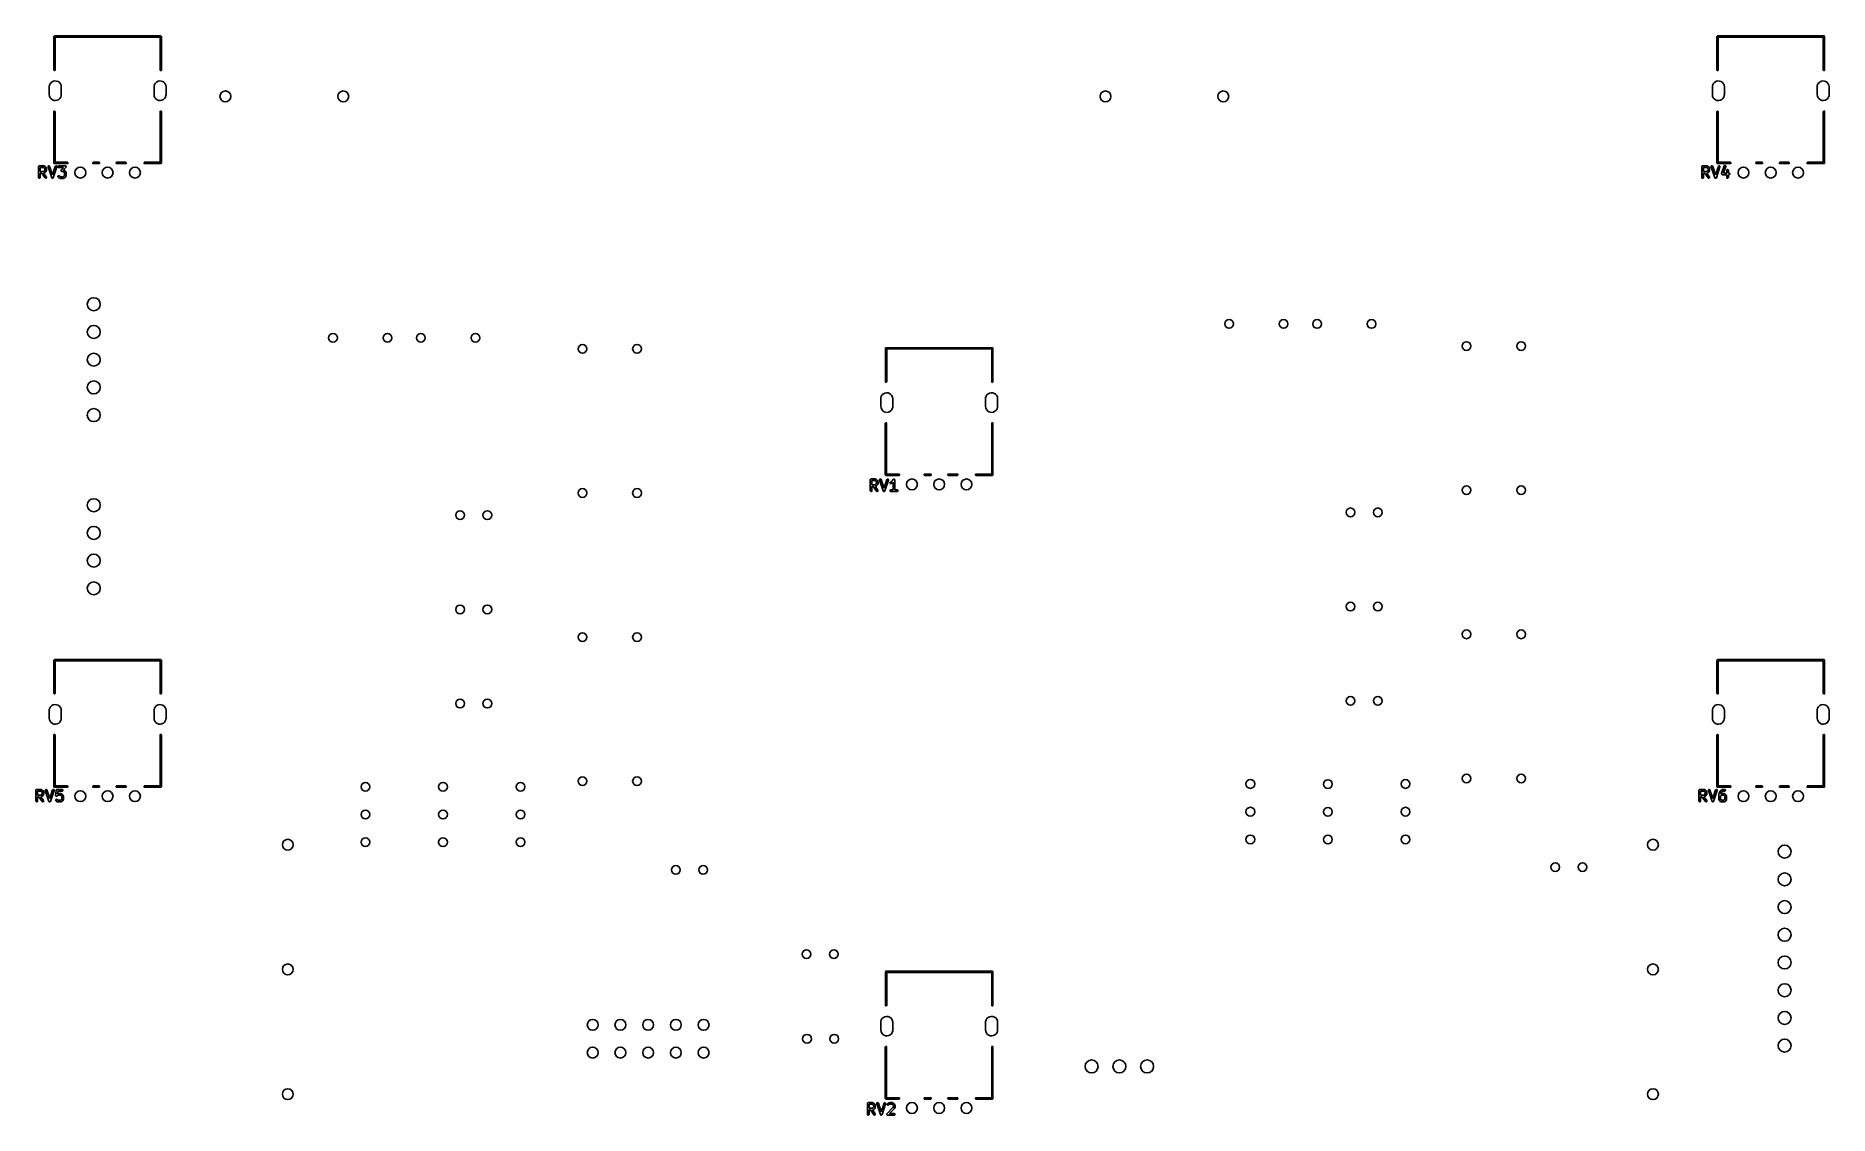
# Model space of a CAD drawing. Extents: x 62 to 226, y -145 to -46.
import ezdxf

# ---------------------------------------------------------------- set-up
doc = ezdxf.new("R2010")
doc.units = 0
doc.layers.add('BLACK', color=7, linetype='CONTINUOUS')

msp = doc.modelspace()

# ---------------------------------------------------------------- linework, layer by layer
at = {"layer": 'BLACK', "linetype": 'CONTINUOUS'}
for p, q in [((63.65, -45.95), (63.6676, -45.9076)), ((63.65, -49.01), (63.65, -45.95)), ((63.6676, -45.9076), (63.71, -45.89)), ((63.71, -45.89), (73.45, -45.89)), ((73.39, -46.01), (63.77, -46.01)), ((63.77, -46.01), (63.77, -49.01)), ((73.39, -49.01), (73.39, -46.01)), ((73.45, -45.89), (73.4924, -45.9076)), ((73.4924, -45.9076), (73.51, -45.95)), ((73.51, -45.95), (73.51, -49.01)), ((216.05, -45.95), (216.068, -45.9076)), ((216.05, -49.01), (216.05, -45.95)), ((216.068, -45.9076), (216.11, -45.89)), ((216.11, -45.89), (225.85, -45.89)), ((225.79, -46.01), (216.17, -46.01)), ((216.17, -46.01), (216.17, -49.01)), ((225.79, -49.01), (225.79, -46.01)), ((225.85, -45.89), (225.892, -45.9076)), ((225.892, -45.9076), (225.91, -45.95)), ((225.91, -45.95), (225.91, -49.01)), ((63.6676, -49.0524), (63.65, -49.01)), ((63.71, -49.07), (63.6676, -49.0524)), ((63.7524, -49.0524), (63.71, -49.07)), ((63.77, -49.01), (63.7524, -49.0524)), ((73.4076, -49.0524), (73.39, -49.01)), ((73.45, -49.07), (73.4076, -49.0524)), ((73.4924, -49.0524), (73.45, -49.07)), ((73.51, -49.01), (73.4924, -49.0524)), ((216.068, -49.0524), (216.05, -49.01)), ((216.11, -49.07), (216.068, -49.0524)), ((216.152, -49.0524), (216.11, -49.07)), ((216.17, -49.01), (216.152, -49.0524)), ((225.808, -49.0524), (225.79, -49.01)), ((225.85, -49.07), (225.808, -49.0524)), ((225.892, -49.0524), (225.85, -49.07)), ((225.91, -49.01), (225.892, -49.0524)), ((63.23, -50.57), (63.2359, -50.4897)), ((63.23, -51.27), (63.23, -50.57)), ((63.2359, -50.4897), (63.2775, -50.3463)), ((63.2775, -50.3463), (63.3562, -50.2194)), ((63.3562, -50.2194), (63.4661, -50.1184)), ((63.4661, -50.1184), (63.5991, -50.0506)), ((63.5991, -50.0506), (63.7455, -50.0211)), ((63.7455, -50.0211), (63.8944, -50.032)), ((63.8944, -50.032), (64.0348, -50.0826)), ((64.0348, -50.0826), (64.1565, -50.1691)), ((64.1565, -50.1691), (64.2505, -50.2851)), ((64.2505, -50.2851), (64.3097, -50.4221)), ((64.3097, -50.4221), (64.33, -50.57)), ((64.33, -50.57), (64.33, -51.27)), ((72.83, -50.57), (72.8359, -50.4897)), ((72.83, -51.27), (72.83, -50.57)), ((72.8359, -50.4897), (72.8775, -50.3463)), ((72.8775, -50.3463), (72.9562, -50.2194)), ((72.9562, -50.2194), (73.0661, -50.1184)), ((73.0661, -50.1184), (73.1991, -50.0506)), ((73.1991, -50.0506), (73.3455, -50.0211)), ((73.3455, -50.0211), (73.4944, -50.032)), ((73.4944, -50.032), (73.6348, -50.0826)), ((73.6348, -50.0826), (73.7565, -50.1691)), ((73.7565, -50.1691), (73.8504, -50.2851)), ((73.8504, -50.2851), (73.9097, -50.4221)), ((73.9097, -50.4221), (73.93, -50.57)), ((73.93, -50.57), (73.93, -51.27)), ((215.63, -50.57), (215.636, -50.4897)), ((215.63, -51.27), (215.63, -50.57)), ((215.636, -50.4897), (215.678, -50.3463)), ((215.678, -50.3463), (215.756, -50.2194)), ((215.756, -50.2194), (215.866, -50.1184)), ((215.866, -50.1184), (215.999, -50.0506)), ((215.999, -50.0506), (216.145, -50.0211)), ((216.145, -50.0211), (216.294, -50.032)), ((216.294, -50.032), (216.435, -50.0826)), ((216.435, -50.0826), (216.557, -50.1691)), ((216.557, -50.1691), (216.65, -50.2851)), ((216.65, -50.2851), (216.71, -50.4221)), ((216.71, -50.4221), (216.73, -50.57)), ((216.73, -50.57), (216.73, -51.27)), ((225.23, -50.57), (225.236, -50.4897)), ((225.23, -51.27), (225.23, -50.57)), ((225.236, -50.4897), (225.278, -50.3463)), ((225.278, -50.3463), (225.356, -50.2194)), ((225.356, -50.2194), (225.466, -50.1184)), ((225.466, -50.1184), (225.599, -50.0506)), ((225.599, -50.0506), (225.745, -50.0211)), ((225.745, -50.0211), (225.894, -50.032)), ((225.894, -50.032), (226.035, -50.0826)), ((226.035, -50.0826), (226.157, -50.1691)), ((226.157, -50.1691), (226.25, -50.2851)), ((226.25, -50.2851), (226.31, -50.4221)), ((226.31, -50.4221), (226.33, -50.57)), ((226.33, -50.57), (226.33, -51.27)), ((63.2503, -51.4179), (63.23, -51.27)), ((63.3095, -51.5549), (63.2503, -51.4179)), ((63.4035, -51.6709), (63.3095, -51.5549)), ((63.5252, -51.7574), (63.4035, -51.6709)), ((63.6656, -51.808), (63.5252, -51.7574)), ((63.8145, -51.8189), (63.6656, -51.808)), ((63.9609, -51.7894), (63.8145, -51.8189)), ((64.0939, -51.7216), (63.9609, -51.7894)), ((64.2038, -51.6206), (64.0939, -51.7216)), ((64.2824, -51.4937), (64.2038, -51.6206)), ((64.3241, -51.3503), (64.2824, -51.4937)), ((64.33, -51.27), (64.3241, -51.3503)), ((72.8503, -51.4179), (72.83, -51.27)), ((72.9095, -51.5549), (72.8503, -51.4179)), ((73.0035, -51.6709), (72.9095, -51.5549)), ((73.1252, -51.7574), (73.0035, -51.6709)), ((73.2656, -51.808), (73.1252, -51.7574)), ((73.4145, -51.8189), (73.2656, -51.808)), ((73.5609, -51.7894), (73.4145, -51.8189)), ((73.6939, -51.7216), (73.5609, -51.7894)), ((73.8038, -51.6206), (73.6939, -51.7216)), ((73.8824, -51.4937), (73.8038, -51.6206)), ((73.9241, -51.3503), (73.8824, -51.4937)), ((73.93, -51.27), (73.9241, -51.3503)), ((215.65, -51.4179), (215.63, -51.27)), ((215.71, -51.5549), (215.65, -51.4179)), ((215.803, -51.6709), (215.71, -51.5549)), ((215.925, -51.7574), (215.803, -51.6709)), ((216.066, -51.808), (215.925, -51.7574)), ((216.215, -51.8189), (216.066, -51.808)), ((216.361, -51.7894), (216.215, -51.8189)), ((216.494, -51.7216), (216.361, -51.7894)), ((216.604, -51.6206), (216.494, -51.7216)), ((216.682, -51.4937), (216.604, -51.6206)), ((216.724, -51.3503), (216.682, -51.4937)), ((216.73, -51.27), (216.724, -51.3503)), ((225.25, -51.4179), (225.23, -51.27)), ((225.31, -51.5549), (225.25, -51.4179)), ((225.403, -51.6709), (225.31, -51.5549)), ((225.525, -51.7574), (225.403, -51.6709)), ((225.666, -51.808), (225.525, -51.7574)), ((225.815, -51.8189), (225.666, -51.808)), ((225.961, -51.7894), (225.815, -51.8189)), ((226.094, -51.7216), (225.961, -51.7894)), ((226.204, -51.6206), (226.094, -51.7216)), ((226.282, -51.4937), (226.204, -51.6206)), ((226.324, -51.3503), (226.282, -51.4937)), ((226.33, -51.27), (226.324, -51.3503)), ((63.64, -52.82), (63.6576, -52.7776)), ((63.64, -57.54), (63.64, -52.82)), ((63.6576, -52.7776), (63.7, -52.76)), ((63.7, -52.76), (63.7424, -52.7776)), ((63.7424, -52.7776), (63.76, -52.82)), ((63.76, -52.82), (63.76, -57.48)), ((73.39, -52.82), (73.4076, -52.7776)), ((73.39, -57.48), (73.39, -52.82)), ((73.4076, -52.7776), (73.45, -52.76)), ((73.45, -52.76), (73.4924, -52.7776)), ((73.4924, -52.7776), (73.51, -52.82)), ((73.51, -52.82), (73.51, -57.54)), ((216.04, -52.82), (216.058, -52.7776)), ((216.04, -57.54), (216.04, -52.82)), ((216.058, -52.7776), (216.1, -52.76)), ((216.1, -52.76), (216.142, -52.7776)), ((216.142, -52.7776), (216.16, -52.82)), ((216.16, -52.82), (216.16, -57.48)), ((225.79, -52.82), (225.808, -52.7776)), ((225.79, -57.48), (225.79, -52.82)), ((225.808, -52.7776), (225.85, -52.76)), ((225.85, -52.76), (225.892, -52.7776)), ((225.892, -52.7776), (225.91, -52.82)), ((225.91, -52.82), (225.91, -57.54)), ((63.76, -57.48), (64.89, -57.48)), ((64.89, -57.48), (64.9324, -57.4976)), ((64.9324, -57.4976), (64.95, -57.54)), ((67.2, -57.54), (67.2176, -57.4976)), ((67.2176, -57.4976), (67.26, -57.48)), ((67.26, -57.48), (67.79, -57.48)), ((67.79, -57.48), (67.8324, -57.4976)), ((67.8324, -57.4976), (67.85, -57.54)), ((69.35, -57.54), (69.3676, -57.4976)), ((69.3676, -57.4976), (69.41, -57.48)), ((69.41, -57.48), (70.24, -57.48)), ((70.24, -57.48), (70.2824, -57.4976)), ((70.2824, -57.4976), (70.3, -57.54)), ((71.9, -57.54), (71.9176, -57.4976)), ((71.9176, -57.4976), (71.96, -57.48)), ((71.96, -57.48), (73.39, -57.48)), ((216.16, -57.48), (217.29, -57.48)), ((217.29, -57.48), (217.332, -57.4976)), ((217.332, -57.4976), (217.35, -57.54)), ((219.6, -57.54), (219.618, -57.4976)), ((219.618, -57.4976), (219.66, -57.48)), ((219.66, -57.48), (220.19, -57.48)), ((220.19, -57.48), (220.232, -57.4976)), ((220.232, -57.4976), (220.25, -57.54)), ((221.75, -57.54), (221.768, -57.4976)), ((221.768, -57.4976), (221.81, -57.48)), ((221.81, -57.48), (222.64, -57.48)), ((222.64, -57.48), (222.682, -57.4976)), ((222.682, -57.4976), (222.7, -57.54)), ((224.3, -57.54), (224.318, -57.4976)), ((224.318, -57.4976), (224.36, -57.48)), ((224.36, -57.48), (225.79, -57.48)), ((62.2583, -57.8724), (62.2601, -57.8626)), ((62.2583, -58.8724), (62.2583, -57.8724)), ((62.2759, -58.9206), (62.2583, -58.8724)), ((62.2595, -57.8594), (62.2611, -57.8565)), ((62.2601, -57.8626), (62.2595, -57.8594)), ((62.2611, -57.8565), (62.2629, -57.8467)), ((62.2629, -57.8467), (62.2754, -57.8318)), ((62.2754, -57.8318), (62.2851, -57.8149)), ((62.3203, -58.9462), (62.2759, -58.9206)), ((62.2851, -57.8149), (62.2915, -57.8126)), ((62.2915, -57.8126), (62.2958, -57.8074)), ((62.2958, -57.8074), (62.315, -57.804)), ((62.315, -57.804), (62.3333, -57.7974)), ((62.3708, -58.9373), (62.3203, -58.9462)), ((62.3333, -57.7974), (62.7143, -57.7974)), ((62.4038, -58.898), (62.3708, -58.9373)), ((62.4083, -58.8724), (62.4038, -58.898)), ((62.4083, -57.9474), (62.4083, -58.3212)), ((62.6966, -57.9474), (62.4083, -57.9474)), ((62.4083, -58.3212), (62.6966, -58.3212)), ((62.5324, -58.4712), (62.4083, -58.4712)), ((62.4083, -58.4712), (62.4083, -58.8724)), ((62.8433, -58.9154), (62.5324, -58.4712)), ((62.7651, -57.9816), (62.6966, -57.9474)), ((62.6966, -58.3212), (62.7651, -58.2869)), ((62.7143, -57.7974), (62.7399, -57.8019)), ((62.7185, -58.4697), (62.7152, -58.4708)), ((62.7152, -58.4708), (62.9662, -58.8294)), ((62.7229, -58.4707), (62.7185, -58.4697)), ((62.7478, -58.4633), (62.7229, -58.4707)), ((62.7399, -57.8019), (62.7434, -57.8048)), ((62.7434, -57.8048), (62.7478, -57.8053)), ((62.7478, -57.8053), (62.8431, -57.8529)), ((62.8431, -58.4157), (62.7478, -58.4633)), ((62.7955, -58.012), (62.7651, -57.9816)), ((62.7651, -58.2869), (62.7955, -58.2565)), ((62.8298, -58.0806), (62.7955, -58.012)), ((62.7955, -58.2565), (62.8298, -58.188)), ((62.8298, -58.188), (62.8298, -58.0806)), ((62.8431, -57.8529), (62.8611, -57.8663)), ((62.8442, -58.4145), (62.8431, -58.4157)), ((62.8853, -58.9448), (62.8433, -58.9154)), ((62.8626, -58.4016), (62.8442, -58.4145)), ((62.8611, -57.8663), (62.8626, -57.867)), ((62.8626, -57.867), (62.9102, -57.9146)), ((62.9102, -58.354), (62.8626, -58.4016)), ((62.9364, -58.9404), (62.8853, -58.9448)), ((62.9102, -57.9146), (62.923, -57.933)), ((62.9109, -58.3525), (62.9102, -58.354)), ((62.9242, -58.3345), (62.9109, -58.3525)), ((62.923, -57.933), (62.9242, -57.9341)), ((62.9242, -57.9341), (62.9718, -58.0293)), ((62.9718, -58.2393), (62.9242, -58.3345)), ((62.9727, -58.9041), (62.9364, -58.9404)), ((62.9662, -58.8294), (62.9772, -58.853)), ((62.9718, -58.0293), (62.9793, -58.0543)), ((62.9724, -58.2348), (62.9718, -58.2393)), ((62.9752, -58.2314), (62.9724, -58.2348)), ((62.9772, -58.853), (62.9727, -58.9041)), ((62.9798, -58.2057), (62.9752, -58.2314)), ((62.9793, -58.0543), (62.9782, -58.0586)), ((62.9782, -58.0586), (62.9798, -58.0629)), ((62.9798, -58.0629), (62.9798, -58.2057)), ((63.1155, -57.8703), (63.1344, -57.8226)), ((63.1193, -57.8961), (63.1155, -57.8703)), ((63.4527, -58.8961), (63.1193, -57.8961)), ((63.1344, -57.8226), (63.1795, -57.7982)), ((63.1795, -57.7982), (63.2297, -57.8085)), ((63.2297, -57.8085), (63.2616, -57.8487)), ((63.2616, -57.8487), (63.5238, -58.6352)), ((63.454, -58.8978), (63.4527, -58.8961)), ((63.4541, -58.8999), (63.454, -58.8978)), ((63.4698, -58.9177), (63.4541, -58.8999)), ((63.4845, -58.9363), (63.4698, -58.9177)), ((63.4867, -58.9367), (63.4845, -58.9363)), ((63.4881, -58.9383), (63.4867, -58.9367)), ((63.5116, -58.9418), (63.4881, -58.9383)), ((63.5348, -58.9466), (63.5116, -58.9418)), ((63.5238, -58.6352), (63.786, -57.8487)), ((63.5367, -58.9455), (63.5348, -58.9466)), ((63.5388, -58.9459), (63.5367, -58.9455)), ((63.5591, -58.9334), (63.5388, -58.9459)), ((63.5799, -58.9221), (63.5591, -58.9334)), ((63.5807, -58.9201), (63.5799, -58.9221)), ((63.5826, -58.919), (63.5807, -58.9201)), ((63.595, -58.8961), (63.5826, -58.919)), ((63.9283, -57.8961), (63.595, -58.8961)), ((63.6576, -57.5824), (63.64, -57.54)), ((63.7, -57.6), (63.6576, -57.5824)), ((63.705, -57.5979), (63.7, -57.6)), ((63.71, -57.6), (63.705, -57.5979)), ((64.89, -57.6), (63.71, -57.6)), ((63.786, -57.8487), (63.7984, -57.8258)), ((63.7984, -57.8258), (63.8421, -57.7989)), ((63.8421, -57.7989), (63.8929, -57.8064)), ((63.8929, -57.8064), (63.9269, -57.8448)), ((63.9269, -57.8448), (63.9283, -57.8961)), ((64.0214, -57.8594), (64.047, -57.8149)), ((64.0303, -57.9099), (64.0214, -57.8594)), ((64.0228, -58.7577), (64.0522, -58.7157)), ((64.0273, -58.8088), (64.0228, -58.7577)), ((64.0422, -58.8302), (64.0273, -58.8088)), ((64.0696, -57.9429), (64.0303, -57.9099)), ((64.0898, -58.8778), (64.0422, -58.8302)), ((64.047, -57.8149), (64.0952, -57.7974)), ((64.0522, -58.7157), (64.1018, -58.7024)), ((64.0952, -57.9474), (64.0696, -57.9429)), ((64.0913, -58.8785), (64.0898, -58.8778)), ((64.1093, -58.8918), (64.0913, -58.8785)), ((64.0952, -57.7974), (64.7143, -57.7974)), ((64.549, -57.9474), (64.0952, -57.9474)), ((64.1018, -58.7024), (64.1483, -58.7241)), ((64.2046, -58.9395), (64.1093, -58.8918)), ((64.1483, -58.7241), (64.1873, -58.7631)), ((64.1873, -58.7631), (64.2558, -58.7974)), ((64.209, -58.94), (64.2046, -58.9395)), ((64.2124, -58.9429), (64.209, -58.94)), ((64.2381, -58.9474), (64.2124, -58.9429)), ((64.5238, -58.9474), (64.2381, -58.9474)), ((64.2558, -58.7974), (64.5061, -58.7974)), ((64.306, -58.2518), (64.3081, -58.2462)), ((64.3125, -58.2709), (64.306, -58.2518)), ((64.3071, -58.2403), (64.3172, -58.2228)), ((64.3081, -58.2462), (64.3071, -58.2403)), ((64.316, -58.2908), (64.3125, -58.2709)), ((64.3206, -58.2947), (64.316, -58.2908)), ((64.3172, -58.2228), (64.3245, -58.2039)), ((64.3225, -58.3003), (64.3206, -58.2947)), ((64.3398, -58.3108), (64.3225, -58.3003)), ((64.3245, -58.2039), (64.549, -57.9474)), ((64.3553, -58.3238), (64.3398, -58.3108)), ((64.3637, -58.3253), (64.3553, -58.3238)), ((64.3664, -58.3269), (64.3637, -58.3253)), ((64.3698, -58.3264), (64.3664, -58.3269)), ((64.381, -58.3283), (64.3698, -58.3264)), ((64.5061, -58.3283), (64.381, -58.3283)), ((64.5746, -58.3626), (64.5061, -58.3283)), ((64.5061, -58.7974), (64.5746, -58.7631)), ((64.528, -58.9458), (64.5238, -58.9474)), ((64.5324, -58.9469), (64.528, -58.9458)), ((64.5573, -58.9395), (64.5324, -58.9469)), ((64.7707, -57.9218), (64.5432, -58.1818)), ((64.5432, -58.1818), (64.5495, -58.1829)), ((64.5495, -58.1829), (64.5529, -58.1857)), ((64.5529, -58.1857), (64.5573, -58.1863)), ((64.5573, -58.1863), (64.6526, -58.2339)), ((64.6526, -58.8918), (64.5573, -58.9395)), ((64.605, -58.393), (64.5746, -58.3626)), ((64.5746, -58.7631), (64.605, -58.7327)), ((64.6393, -58.4615), (64.605, -58.393)), ((64.605, -58.7327), (64.6393, -58.6642)), ((64.6393, -58.6642), (64.6393, -58.4615)), ((64.6526, -58.2339), (64.6706, -58.2472)), ((64.6537, -58.8907), (64.6526, -58.8918)), ((64.6721, -58.8778), (64.6537, -58.8907)), ((64.6706, -58.2472), (64.6721, -58.2479)), ((64.6721, -58.2479), (64.7197, -58.2955)), ((64.7197, -58.8302), (64.6721, -58.8778)), ((64.7143, -57.7974), (64.7254, -57.7993)), ((64.7197, -58.2955), (64.7326, -58.3139)), ((64.7204, -58.8287), (64.7197, -58.8302)), ((64.7337, -58.8107), (64.7204, -58.8287)), ((64.7254, -57.7993), (64.7288, -57.7988)), ((64.7288, -57.7988), (64.7315, -57.8004)), ((64.7315, -57.8004), (64.7399, -57.8019)), ((64.7326, -58.3139), (64.7337, -58.315)), ((64.7337, -58.315), (64.7814, -58.4103)), ((64.7814, -58.7154), (64.7337, -58.8107)), ((64.7399, -57.8019), (64.7554, -57.8149)), ((64.7554, -57.8149), (64.7727, -57.8254)), ((64.778, -57.9029), (64.7707, -57.9218)), ((64.7727, -57.8254), (64.7747, -57.831)), ((64.7747, -57.831), (64.7792, -57.8349)), ((64.7881, -57.8854), (64.778, -57.9029)), ((64.7792, -57.8349), (64.7827, -57.8548)), ((64.7814, -58.4103), (64.7888, -58.4352)), ((64.7819, -58.711), (64.7814, -58.7154)), ((64.7848, -58.7076), (64.7819, -58.711)), ((64.7827, -57.8548), (64.7893, -57.8739)), ((64.7893, -58.6819), (64.7848, -58.7076)), ((64.7893, -57.8739), (64.7871, -57.8795)), ((64.7871, -57.8795), (64.7881, -57.8854)), ((64.7888, -58.4352), (64.7878, -58.4396)), ((64.7878, -58.4396), (64.7893, -58.4438)), ((64.7893, -58.4438), (64.7893, -58.6819)), ((64.9324, -57.5824), (64.89, -57.6)), ((64.95, -57.54), (64.9324, -57.5824)), ((67.2176, -57.5824), (67.2, -57.54)), ((67.26, -57.6), (67.2176, -57.5824)), ((67.79, -57.6), (67.26, -57.6)), ((67.8324, -57.5824), (67.79, -57.6)), ((67.85, -57.54), (67.8324, -57.5824)), ((69.3676, -57.5824), (69.35, -57.54)), ((69.41, -57.6), (69.3676, -57.5824)), ((70.24, -57.6), (69.41, -57.6)), ((70.2824, -57.5824), (70.24, -57.6)), ((70.3, -57.54), (70.2824, -57.5824)), ((71.9176, -57.5824), (71.9, -57.54)), ((71.96, -57.6), (71.9176, -57.5824)), ((73.45, -57.6), (71.96, -57.6)), ((73.4924, -57.5824), (73.45, -57.6)), ((73.51, -57.54), (73.4924, -57.5824)), ((214.658, -57.8724), (214.66, -57.8626)), ((214.658, -58.8724), (214.658, -57.8724)), ((214.676, -58.9206), (214.658, -58.8724)), ((214.659, -57.8594), (214.661, -57.8565)), ((214.66, -57.8626), (214.659, -57.8594)), ((214.661, -57.8565), (214.663, -57.8467)), ((214.663, -57.8467), (214.675, -57.8318)), ((214.675, -57.8318), (214.685, -57.8149)), ((214.72, -58.9462), (214.676, -58.9206)), ((214.685, -57.8149), (214.691, -57.8126)), ((214.691, -57.8126), (214.696, -57.8074)), ((214.696, -57.8074), (214.715, -57.804)), ((214.715, -57.804), (214.733, -57.7974)), ((214.771, -58.9373), (214.72, -58.9462)), ((214.733, -57.7974), (215.114, -57.7974)), ((214.804, -58.898), (214.771, -58.9373)), ((214.808, -58.8724), (214.804, -58.898)), ((214.808, -57.9474), (214.808, -58.3212)), ((215.097, -57.9474), (214.808, -57.9474)), ((214.808, -58.3212), (215.097, -58.3212)), ((214.932, -58.4712), (214.808, -58.4712)), ((214.808, -58.4712), (214.808, -58.8724)), ((215.243, -58.9154), (214.932, -58.4712)), ((215.165, -57.9816), (215.097, -57.9474)), ((215.097, -58.3212), (215.165, -58.2869)), ((215.114, -57.7974), (215.14, -57.8019)), ((215.118, -58.4697), (215.115, -58.4708)), ((215.115, -58.4708), (215.366, -58.8294)), ((215.123, -58.4707), (215.118, -58.4697)), ((215.148, -58.4633), (215.123, -58.4707)), ((215.14, -57.8019), (215.143, -57.8048)), ((215.143, -57.8048), (215.148, -57.8053)), ((215.148, -57.8053), (215.243, -57.8529)), ((215.243, -58.4157), (215.148, -58.4633)), ((215.196, -58.012), (215.165, -57.9816)), ((215.165, -58.2869), (215.196, -58.2565)), ((215.23, -58.0806), (215.196, -58.012)), ((215.196, -58.2565), (215.23, -58.188)), ((215.23, -58.188), (215.23, -58.0806)), ((215.243, -57.8529), (215.261, -57.8663)), ((215.244, -58.4145), (215.243, -58.4157)), ((215.285, -58.9448), (215.243, -58.9154)), ((215.263, -58.4016), (215.244, -58.4145)), ((215.261, -57.8663), (215.263, -57.867)), ((215.263, -57.867), (215.31, -57.9146)), ((215.31, -58.354), (215.263, -58.4016)), ((215.336, -58.9404), (215.285, -58.9448)), ((215.31, -57.9146), (215.323, -57.933)), ((215.311, -58.3525), (215.31, -58.354)), ((215.324, -58.3345), (215.311, -58.3525)), ((215.323, -57.933), (215.324, -57.9341)), ((215.324, -57.9341), (215.372, -58.0293)), ((215.372, -58.2393), (215.324, -58.3345)), ((215.373, -58.9041), (215.336, -58.9404)), ((215.366, -58.8294), (215.377, -58.853)), ((215.372, -58.0293), (215.379, -58.0543)), ((215.375, -58.2314), (215.372, -58.2348)), ((215.372, -58.2348), (215.372, -58.2393)), ((215.377, -58.853), (215.373, -58.9041)), ((215.38, -58.2057), (215.375, -58.2314)), ((215.379, -58.0543), (215.378, -58.0586)), ((215.378, -58.0586), (215.38, -58.0629)), ((215.38, -58.0629), (215.38, -58.2057)), ((215.516, -57.8703), (215.534, -57.8226)), ((215.519, -57.8961), (215.516, -57.8703)), ((215.853, -58.8961), (215.519, -57.8961)), ((215.534, -57.8226), (215.579, -57.7982)), ((215.579, -57.7982), (215.63, -57.8085)), ((215.63, -57.8085), (215.662, -57.8487)), ((215.662, -57.8487), (215.924, -58.6352)), ((215.854, -58.8978), (215.853, -58.8961)), ((215.854, -58.8999), (215.854, -58.8978)), ((215.87, -58.9177), (215.854, -58.8999)), ((215.885, -58.9363), (215.87, -58.9177)), ((215.887, -58.9367), (215.885, -58.9363)), ((215.888, -58.9383), (215.887, -58.9367)), ((215.912, -58.9418), (215.888, -58.9383)), ((215.935, -58.9466), (215.912, -58.9418)), ((215.924, -58.6352), (216.186, -57.8487)), ((215.937, -58.9455), (215.935, -58.9466)), ((215.939, -58.9459), (215.937, -58.9455)), ((215.959, -58.9334), (215.939, -58.9459)), ((215.98, -58.9221), (215.959, -58.9334)), ((215.981, -58.9201), (215.98, -58.9221)), ((215.983, -58.919), (215.981, -58.9201)), ((215.995, -58.8961), (215.983, -58.919)), ((216.328, -57.8961), (215.995, -58.8961)), ((216.058, -57.5824), (216.04, -57.54)), ((216.1, -57.6), (216.058, -57.5824)), ((216.105, -57.5979), (216.1, -57.6)), ((216.11, -57.6), (216.105, -57.5979)), ((217.29, -57.6), (216.11, -57.6)), ((216.186, -57.8487), (216.198, -57.8258)), ((216.198, -57.8258), (216.242, -57.7989)), ((216.242, -57.7989), (216.293, -57.8064)), ((216.293, -57.8064), (216.327, -57.8448)), ((216.327, -57.8448), (216.328, -57.8961)), ((216.469, -58.526), (216.472, -58.5211)), ((216.473, -58.5462), (216.469, -58.526)), ((216.472, -58.5153), (216.71, -57.801)), ((216.472, -58.5211), (216.472, -58.5153)), ((216.473, -58.5666), (216.473, -58.5462)), ((216.477, -58.5709), (216.473, -58.5666)), ((216.478, -58.5765), (216.477, -58.5709)), ((216.494, -58.5897), (216.478, -58.5765)), ((216.507, -58.605), (216.494, -58.5897)), ((216.513, -58.6058), (216.507, -58.605)), ((216.517, -58.6095), (216.513, -58.6058)), ((216.543, -58.614), (216.517, -58.6095)), ((216.944, -58.614), (216.543, -58.614)), ((216.852, -57.8485), (216.647, -58.464)), ((216.647, -58.464), (216.944, -58.464)), ((216.71, -57.801), (216.722, -57.7781)), ((216.722, -57.7781), (216.766, -57.7513)), ((216.766, -57.7513), (216.817, -57.7588)), ((216.817, -57.7588), (216.851, -57.7972)), ((216.851, -57.7972), (216.852, -57.8485)), ((216.944, -58.2057), (216.949, -58.1801)), ((216.944, -58.464), (216.944, -58.2057)), ((216.944, -58.8724), (216.944, -58.614)), ((216.962, -58.9206), (216.944, -58.8724)), ((216.949, -58.1801), (216.982, -58.1408)), ((217.006, -58.9462), (216.962, -58.9206)), ((216.982, -58.1408), (217.032, -58.1319)), ((217.057, -58.9373), (217.006, -58.9462)), ((217.032, -58.1319), (217.076, -58.1575)), ((217.09, -58.898), (217.057, -58.9373)), ((217.076, -58.1575), (217.094, -58.2057)), ((217.094, -58.8724), (217.09, -58.898)), ((217.094, -58.2057), (217.094, -58.464)), ((217.094, -58.464), (217.162, -58.464)), ((217.162, -58.614), (217.094, -58.614)), ((217.094, -58.614), (217.094, -58.8724)), ((217.162, -58.464), (217.188, -58.4686)), ((217.21, -58.5965), (217.162, -58.614)), ((217.188, -58.4686), (217.227, -58.5015)), ((217.236, -58.5521), (217.21, -58.5965)), ((217.227, -58.5015), (217.236, -58.5521)), ((217.332, -57.5824), (217.29, -57.6)), ((217.35, -57.54), (217.332, -57.5824)), ((219.618, -57.5824), (219.6, -57.54)), ((219.66, -57.6), (219.618, -57.5824)), ((220.19, -57.6), (219.66, -57.6)), ((220.232, -57.5824), (220.19, -57.6)), ((220.25, -57.54), (220.232, -57.5824)), ((221.768, -57.5824), (221.75, -57.54)), ((221.81, -57.6), (221.768, -57.5824)), ((222.64, -57.6), (221.81, -57.6)), ((222.682, -57.5824), (222.64, -57.6)), ((222.7, -57.54), (222.682, -57.5824)), ((224.318, -57.5824), (224.3, -57.54)), ((224.36, -57.6), (224.318, -57.5824)), ((225.85, -57.6), (224.36, -57.6)), ((225.892, -57.5824), (225.85, -57.6)), ((225.91, -57.54), (225.892, -57.5824)), ((139.85, -74.525), (139.868, -74.4826)), ((139.85, -77.585), (139.85, -74.525)), ((139.868, -74.4826), (139.91, -74.465)), ((139.91, -74.465), (149.65, -74.465)), ((149.59, -74.585), (139.97, -74.585)), ((139.97, -74.585), (139.97, -77.585)), ((149.59, -77.585), (149.59, -74.585)), ((149.65, -74.465), (149.692, -74.4826)), ((149.692, -74.4826), (149.71, -74.525)), ((149.71, -74.525), (149.71, -77.585)), ((139.478, -78.9213), (139.556, -78.7944)), ((139.556, -78.7944), (139.666, -78.6934)), ((139.666, -78.6934), (139.799, -78.6256)), ((139.799, -78.6256), (139.945, -78.5961)), ((139.868, -77.6274), (139.85, -77.585)), ((139.91, -77.645), (139.868, -77.6274)), ((139.952, -77.6274), (139.91, -77.645)), ((139.945, -78.5961), (140.094, -78.607)), ((139.97, -77.585), (139.952, -77.6274)), ((140.094, -78.607), (140.235, -78.6576)), ((140.235, -78.6576), (140.357, -78.7441)), ((140.357, -78.7441), (140.45, -78.8601)), ((140.45, -78.8601), (140.51, -78.9971)), ((149.078, -78.9213), (149.156, -78.7944)), ((149.156, -78.7944), (149.266, -78.6934)), ((149.266, -78.6934), (149.399, -78.6256)), ((149.399, -78.6256), (149.545, -78.5961)), ((149.545, -78.5961), (149.694, -78.607)), ((149.608, -77.6274), (149.59, -77.585)), ((149.65, -77.645), (149.608, -77.6274)), ((149.692, -77.6274), (149.65, -77.645)), ((149.71, -77.585), (149.692, -77.6274)), ((149.694, -78.607), (149.835, -78.6576)), ((149.835, -78.6576), (149.957, -78.7441)), ((149.957, -78.7441), (150.05, -78.8601)), ((150.05, -78.8601), (150.11, -78.9971)), ((139.43, -79.145), (139.436, -79.0647)), ((139.43, -79.845), (139.43, -79.145)), ((139.45, -79.9929), (139.43, -79.845)), ((139.436, -79.0647), (139.478, -78.9213)), ((139.51, -80.1299), (139.45, -79.9929)), ((139.603, -80.2459), (139.51, -80.1299)), ((139.725, -80.3324), (139.603, -80.2459)), ((139.866, -80.383), (139.725, -80.3324)), ((140.015, -80.3939), (139.866, -80.383)), ((140.161, -80.3644), (140.015, -80.3939)), ((140.294, -80.2966), (140.161, -80.3644)), ((140.404, -80.1956), (140.294, -80.2966)), ((140.482, -80.0687), (140.404, -80.1956)), ((140.524, -79.9253), (140.482, -80.0687)), ((140.51, -78.9971), (140.53, -79.145)), ((140.53, -79.845), (140.524, -79.9253)), ((140.53, -79.145), (140.53, -79.845)), ((149.03, -79.145), (149.036, -79.0647)), ((149.03, -79.845), (149.03, -79.145)), ((149.05, -79.9929), (149.03, -79.845)), ((149.036, -79.0647), (149.078, -78.9213)), ((149.11, -80.1299), (149.05, -79.9929)), ((149.203, -80.2459), (149.11, -80.1299)), ((149.325, -80.3324), (149.203, -80.2459)), ((149.466, -80.383), (149.325, -80.3324)), ((149.615, -80.3939), (149.466, -80.383)), ((149.761, -80.3644), (149.615, -80.3939)), ((149.894, -80.2966), (149.761, -80.3644)), ((150.004, -80.1956), (149.894, -80.2966)), ((150.082, -80.0687), (150.004, -80.1956)), ((150.124, -79.9253), (150.082, -80.0687)), ((150.11, -78.9971), (150.13, -79.145)), ((150.13, -79.845), (150.124, -79.9253)), ((150.13, -79.145), (150.13, -79.845)), ((139.84, -81.395), (139.858, -81.3526)), ((139.84, -86.115), (139.84, -81.395)), ((139.858, -81.3526), (139.9, -81.335)), ((139.9, -81.335), (139.942, -81.3526)), ((139.942, -81.3526), (139.96, -81.395)), ((139.96, -81.395), (139.96, -86.055)), ((149.59, -81.395), (149.608, -81.3526)), ((149.59, -86.055), (149.59, -81.395)), ((149.608, -81.3526), (149.65, -81.335)), ((149.65, -81.335), (149.692, -81.3526)), ((149.692, -81.3526), (149.71, -81.395)), ((149.71, -81.395), (149.71, -86.115)), ((138.458, -86.5744), (138.46, -86.5646)), ((138.458, -87.5744), (138.458, -86.5744)), ((138.459, -86.5614), (138.461, -86.5585)), ((138.46, -86.5646), (138.459, -86.5614)), ((138.461, -86.5585), (138.463, -86.5487)), ((138.463, -86.5487), (138.475, -86.5338)), ((138.475, -86.5338), (138.485, -86.5169)), ((138.485, -86.5169), (138.491, -86.5146)), ((138.491, -86.5146), (138.496, -86.5094)), ((138.496, -86.5094), (138.515, -86.506)), ((138.515, -86.506), (138.533, -86.4994)), ((138.533, -86.4994), (138.914, -86.4994)), ((138.608, -86.6494), (138.608, -87.0232)), ((138.897, -86.6494), (138.608, -86.6494)), ((138.608, -87.0232), (138.897, -87.0232)), ((138.965, -86.6836), (138.897, -86.6494)), ((138.897, -87.0232), (138.965, -86.9889)), ((138.914, -86.4994), (138.94, -86.5039)), ((138.94, -86.5039), (138.943, -86.5068)), ((138.943, -86.5068), (138.948, -86.5073)), ((138.948, -86.5073), (139.043, -86.5549)), ((138.996, -86.714), (138.965, -86.6836)), ((138.965, -86.9889), (138.996, -86.9585)), ((139.03, -86.7826), (138.996, -86.714)), ((138.996, -86.9585), (139.03, -86.89)), ((139.03, -86.89), (139.03, -86.7826)), ((139.043, -86.5549), (139.061, -86.5683)), ((139.061, -86.5683), (139.063, -86.569)), ((139.063, -86.569), (139.11, -86.6166)), ((139.11, -87.056), (139.063, -87.1036)), ((139.11, -86.6166), (139.123, -86.635)), ((139.111, -87.0545), (139.11, -87.056)), ((139.124, -87.0365), (139.111, -87.0545)), ((139.123, -86.635), (139.124, -86.6361)), ((139.124, -86.6361), (139.172, -86.7313)), ((139.172, -86.9413), (139.124, -87.0365)), ((139.172, -86.7313), (139.179, -86.7563)), ((139.175, -86.9334), (139.172, -86.9368)), ((139.172, -86.9368), (139.172, -86.9413)), ((139.18, -86.9077), (139.175, -86.9334)), ((139.179, -86.7563), (139.178, -86.7606)), ((139.178, -86.7606), (139.18, -86.7649)), ((139.18, -86.7649), (139.18, -86.9077)), ((139.316, -86.5723), (139.334, -86.5246)), ((139.319, -86.5981), (139.316, -86.5723)), ((139.653, -87.5981), (139.319, -86.5981)), ((139.334, -86.5246), (139.379, -86.5002)), ((139.379, -86.5002), (139.43, -86.5105)), ((139.43, -86.5105), (139.462, -86.5507)), ((139.462, -86.5507), (139.724, -87.3372)), ((139.724, -87.3372), (139.986, -86.5507)), ((140.128, -86.5981), (139.795, -87.5981)), ((139.858, -86.1574), (139.84, -86.115)), ((139.9, -86.175), (139.858, -86.1574)), ((139.905, -86.1729), (139.9, -86.175)), ((139.91, -86.175), (139.905, -86.1729)), ((141.09, -86.175), (139.91, -86.175)), ((139.96, -86.055), (141.09, -86.055)), ((139.986, -86.5507), (139.998, -86.5278)), ((139.998, -86.5278), (140.042, -86.5009)), ((140.042, -86.5009), (140.093, -86.5084)), ((140.093, -86.5084), (140.127, -86.5468)), ((140.127, -86.5468), (140.128, -86.5981)), ((140.271, -86.8815), (140.274, -86.8303)), ((140.302, -86.9227), (140.271, -86.8815)), ((140.274, -86.8303), (140.309, -86.793)), ((140.351, -86.9346), (140.302, -86.9227)), ((140.309, -86.793), (140.394, -86.7508)), ((140.376, -86.9272), (140.351, -86.9346)), ((140.472, -86.8796), (140.376, -86.9272)), ((140.394, -86.7508), (140.475, -86.6695)), ((140.473, -86.8784), (140.472, -86.8796)), ((140.491, -86.8655), (140.473, -86.8784)), ((140.475, -86.6695), (140.566, -86.5328)), ((140.554, -86.8031), (140.491, -86.8655)), ((140.554, -87.4994), (140.554, -86.8031)), ((140.566, -86.5328), (140.584, -86.5139)), ((140.584, -86.5139), (140.588, -86.5127)), ((140.588, -86.5127), (140.591, -86.5094)), ((140.591, -86.5094), (140.613, -86.5056)), ((140.613, -86.5056), (140.633, -86.4995)), ((140.633, -86.4995), (140.637, -86.5013)), ((140.637, -86.5013), (140.642, -86.5005)), ((140.642, -86.5005), (140.66, -86.5114)), ((140.66, -86.5114), (140.68, -86.5201)), ((140.68, -86.5201), (140.682, -86.524)), ((140.682, -86.524), (140.686, -86.5262)), ((140.686, -86.5262), (140.693, -86.5466)), ((140.693, -86.5466), (140.703, -86.5661)), ((140.703, -86.5661), (140.702, -86.5703)), ((140.702, -86.5703), (140.704, -86.5744)), ((140.704, -86.5744), (140.704, -87.4994)), ((141.09, -86.055), (141.132, -86.0726)), ((141.132, -86.1574), (141.09, -86.175)), ((141.132, -86.0726), (141.15, -86.115)), ((141.15, -86.115), (141.132, -86.1574)), ((143.4, -86.115), (143.418, -86.0726)), ((143.418, -86.1574), (143.4, -86.115)), ((143.418, -86.0726), (143.46, -86.055)), ((143.46, -86.175), (143.418, -86.1574)), ((143.46, -86.055), (143.99, -86.055)), ((143.99, -86.175), (143.46, -86.175)), ((143.99, -86.055), (144.032, -86.0726)), ((144.032, -86.1574), (143.99, -86.175)), ((144.032, -86.0726), (144.05, -86.115)), ((144.05, -86.115), (144.032, -86.1574)), ((145.55, -86.115), (145.568, -86.0726)), ((145.568, -86.1574), (145.55, -86.115)), ((145.568, -86.0726), (145.61, -86.055)), ((145.61, -86.175), (145.568, -86.1574)), ((145.61, -86.055), (146.44, -86.055)), ((146.44, -86.175), (145.61, -86.175)), ((146.44, -86.055), (146.482, -86.0726)), ((146.482, -86.1574), (146.44, -86.175)), ((146.482, -86.0726), (146.5, -86.115)), ((146.5, -86.115), (146.482, -86.1574)), ((148.1, -86.115), (148.118, -86.0726)), ((148.118, -86.1574), (148.1, -86.115)), ((148.118, -86.0726), (148.16, -86.055)), ((148.16, -86.175), (148.118, -86.1574)), ((148.16, -86.055), (149.59, -86.055)), ((149.65, -86.175), (148.16, -86.175)), ((149.692, -86.1574), (149.65, -86.175)), ((149.71, -86.115), (149.692, -86.1574)), ((138.476, -87.6226), (138.458, -87.5744)), ((138.52, -87.6482), (138.476, -87.6226)), ((138.571, -87.6393), (138.52, -87.6482)), ((138.604, -87.6), (138.571, -87.6393)), ((138.608, -87.5744), (138.604, -87.6)), ((138.732, -87.1732), (138.608, -87.1732)), ((138.608, -87.1732), (138.608, -87.5744)), ((139.043, -87.6174), (138.732, -87.1732)), ((138.918, -87.1717), (138.915, -87.1728)), ((138.915, -87.1728), (139.166, -87.5314)), ((138.923, -87.1727), (138.918, -87.1717)), ((138.948, -87.1653), (138.923, -87.1727)), ((139.043, -87.1177), (138.948, -87.1653)), ((139.044, -87.1165), (139.043, -87.1177)), ((139.085, -87.6468), (139.043, -87.6174)), ((139.063, -87.1036), (139.044, -87.1165)), ((139.136, -87.6424), (139.085, -87.6468)), ((139.173, -87.6061), (139.136, -87.6424)), ((139.166, -87.5314), (139.177, -87.555)), ((139.177, -87.555), (139.173, -87.6061)), ((139.654, -87.5998), (139.653, -87.5981)), ((139.654, -87.6019), (139.654, -87.5998)), ((139.67, -87.6197), (139.654, -87.6019)), ((139.685, -87.6383), (139.67, -87.6197)), ((139.687, -87.6387), (139.685, -87.6383)), ((139.688, -87.6403), (139.687, -87.6387)), ((139.712, -87.6438), (139.688, -87.6403)), ((139.735, -87.6486), (139.712, -87.6438)), ((139.737, -87.6475), (139.735, -87.6486)), ((139.739, -87.6479), (139.737, -87.6475)), ((139.759, -87.6354), (139.739, -87.6479)), ((139.78, -87.6241), (139.759, -87.6354)), ((139.781, -87.6221), (139.78, -87.6241)), ((139.783, -87.621), (139.781, -87.6221)), ((139.795, -87.5981), (139.783, -87.621)), ((140.269, -87.5614), (140.295, -87.5169)), ((140.278, -87.6119), (140.269, -87.5614)), ((140.317, -87.6449), (140.278, -87.6119)), ((140.295, -87.5169), (140.343, -87.4994)), ((140.343, -87.6494), (140.317, -87.6449)), ((140.343, -87.4994), (140.554, -87.4994)), ((140.914, -87.6494), (140.343, -87.6494)), ((140.704, -87.4994), (140.914, -87.4994)), ((140.914, -87.4994), (140.94, -87.5039)), ((140.962, -87.6318), (140.914, -87.6494)), ((140.94, -87.5039), (140.979, -87.5369)), ((140.988, -87.5874), (140.962, -87.6318)), ((140.979, -87.5369), (140.988, -87.5874)), ((63.65, -103.1), (63.6676, -103.058)), ((63.65, -106.16), (63.65, -103.1)), ((63.6676, -103.058), (63.71, -103.04)), ((63.71, -103.04), (73.45, -103.04)), ((73.39, -103.16), (63.77, -103.16)), ((63.77, -103.16), (63.77, -106.16)), ((73.39, -106.16), (73.39, -103.16)), ((73.45, -103.04), (73.4924, -103.058)), ((73.4924, -103.058), (73.51, -103.1)), ((73.51, -103.1), (73.51, -106.16)), ((216.05, -103.1), (216.068, -103.058)), ((216.05, -106.16), (216.05, -103.1)), ((216.068, -103.058), (216.11, -103.04)), ((216.11, -103.04), (225.85, -103.04)), ((225.79, -103.16), (216.17, -103.16)), ((216.17, -103.16), (216.17, -106.16)), ((225.79, -106.16), (225.79, -103.16)), ((225.85, -103.04), (225.892, -103.058)), ((225.892, -103.058), (225.91, -103.1)), ((225.91, -103.1), (225.91, -106.16)), ((63.6676, -106.202), (63.65, -106.16)), ((63.71, -106.22), (63.6676, -106.202)), ((63.7524, -106.202), (63.71, -106.22)), ((63.77, -106.16), (63.7524, -106.202)), ((73.4076, -106.202), (73.39, -106.16)), ((73.45, -106.22), (73.4076, -106.202)), ((73.4924, -106.202), (73.45, -106.22)), ((73.51, -106.16), (73.4924, -106.202)), ((216.068, -106.202), (216.05, -106.16)), ((216.11, -106.22), (216.068, -106.202)), ((216.152, -106.202), (216.11, -106.22)), ((216.17, -106.16), (216.152, -106.202)), ((225.808, -106.202), (225.79, -106.16)), ((225.85, -106.22), (225.808, -106.202)), ((225.892, -106.202), (225.85, -106.22)), ((225.91, -106.16), (225.892, -106.202)), ((63.23, -107.72), (63.2359, -107.64)), ((63.23, -108.42), (63.23, -107.72)), ((63.2503, -108.568), (63.23, -108.42)), ((63.2359, -107.64), (63.2775, -107.496)), ((63.2775, -107.496), (63.3562, -107.369)), ((63.3562, -107.369), (63.4661, -107.268)), ((63.4661, -107.268), (63.5991, -107.201)), ((63.5991, -107.201), (63.7455, -107.171)), ((63.7455, -107.171), (63.8944, -107.182)), ((63.8944, -107.182), (64.0348, -107.233)), ((64.0348, -107.233), (64.1565, -107.319)), ((64.1565, -107.319), (64.2505, -107.435)), ((64.2505, -107.435), (64.3097, -107.572)), ((64.3097, -107.572), (64.33, -107.72)), ((64.33, -108.42), (64.3241, -108.5)), ((64.33, -107.72), (64.33, -108.42)), ((72.83, -107.72), (72.8359, -107.64)), ((72.83, -108.42), (72.83, -107.72)), ((72.8503, -108.568), (72.83, -108.42)), ((72.8359, -107.64), (72.8775, -107.496)), ((72.8775, -107.496), (72.9562, -107.369)), ((72.9562, -107.369), (73.0661, -107.268)), ((73.0661, -107.268), (73.1991, -107.201)), ((73.1991, -107.201), (73.3455, -107.171)), ((73.3455, -107.171), (73.4944, -107.182)), ((73.4944, -107.182), (73.6348, -107.233)), ((73.6348, -107.233), (73.7565, -107.319)), ((73.7565, -107.319), (73.8504, -107.435)), ((73.8504, -107.435), (73.9097, -107.572)), ((73.9097, -107.572), (73.93, -107.72)), ((73.93, -108.42), (73.9241, -108.5)), ((73.93, -107.72), (73.93, -108.42)), ((215.63, -107.72), (215.636, -107.64)), ((215.63, -108.42), (215.63, -107.72)), ((215.65, -108.568), (215.63, -108.42)), ((215.636, -107.64), (215.678, -107.496)), ((215.678, -107.496), (215.756, -107.369)), ((215.756, -107.369), (215.866, -107.268)), ((215.866, -107.268), (215.999, -107.201)), ((215.999, -107.201), (216.145, -107.171)), ((216.145, -107.171), (216.294, -107.182)), ((216.294, -107.182), (216.435, -107.233)), ((216.435, -107.233), (216.557, -107.319)), ((216.557, -107.319), (216.65, -107.435)), ((216.65, -107.435), (216.71, -107.572)), ((216.71, -107.572), (216.73, -107.72)), ((216.73, -108.42), (216.724, -108.5)), ((216.73, -107.72), (216.73, -108.42)), ((225.23, -107.72), (225.236, -107.64)), ((225.23, -108.42), (225.23, -107.72)), ((225.25, -108.568), (225.23, -108.42)), ((225.236, -107.64), (225.278, -107.496)), ((225.278, -107.496), (225.356, -107.369)), ((225.356, -107.369), (225.466, -107.268)), ((225.466, -107.268), (225.599, -107.201)), ((225.599, -107.201), (225.745, -107.171)), ((225.745, -107.171), (225.894, -107.182)), ((225.894, -107.182), (226.035, -107.233)), ((226.035, -107.233), (226.157, -107.319)), ((226.157, -107.319), (226.25, -107.435)), ((226.25, -107.435), (226.31, -107.572)), ((226.31, -107.572), (226.33, -107.72)), ((226.33, -108.42), (226.324, -108.5)), ((226.33, -107.72), (226.33, -108.42)), ((63.3095, -108.705), (63.2503, -108.568)), ((63.4035, -108.821), (63.3095, -108.705)), ((63.5252, -108.907), (63.4035, -108.821)), ((63.6656, -108.958), (63.5252, -108.907)), ((63.64, -109.97), (63.6576, -109.928)), ((63.64, -114.69), (63.64, -109.97)), ((63.6576, -109.928), (63.7, -109.91)), ((63.8145, -108.969), (63.6656, -108.958)), ((63.7, -109.91), (63.7424, -109.928)), ((63.7424, -109.928), (63.76, -109.97)), ((63.76, -109.97), (63.76, -114.63)), ((63.9609, -108.939), (63.8145, -108.969)), ((64.0939, -108.872), (63.9609, -108.939)), ((64.2038, -108.771), (64.0939, -108.872)), ((64.2824, -108.644), (64.2038, -108.771)), ((64.3241, -108.5), (64.2824, -108.644)), ((72.9095, -108.705), (72.8503, -108.568)), ((73.0035, -108.821), (72.9095, -108.705)), ((73.1252, -108.907), (73.0035, -108.821)), ((73.2656, -108.958), (73.1252, -108.907)), ((73.4145, -108.969), (73.2656, -108.958)), ((73.39, -109.97), (73.4076, -109.928)), ((73.39, -114.63), (73.39, -109.97)), ((73.4076, -109.928), (73.45, -109.91)), ((73.5609, -108.939), (73.4145, -108.969)), ((73.45, -109.91), (73.4924, -109.928)), ((73.4924, -109.928), (73.51, -109.97)), ((73.51, -109.97), (73.51, -114.69)), ((73.6939, -108.872), (73.5609, -108.939)), ((73.8038, -108.771), (73.6939, -108.872)), ((73.8824, -108.644), (73.8038, -108.771)), ((73.9241, -108.5), (73.8824, -108.644)), ((215.71, -108.705), (215.65, -108.568)), ((215.803, -108.821), (215.71, -108.705)), ((215.925, -108.907), (215.803, -108.821)), ((216.066, -108.958), (215.925, -108.907)), ((216.04, -109.97), (216.058, -109.928)), ((216.04, -114.69), (216.04, -109.97)), ((216.058, -109.928), (216.1, -109.91)), ((216.215, -108.969), (216.066, -108.958)), ((216.1, -109.91), (216.142, -109.928)), ((216.142, -109.928), (216.16, -109.97)), ((216.16, -109.97), (216.16, -114.63)), ((216.361, -108.939), (216.215, -108.969)), ((216.494, -108.872), (216.361, -108.939)), ((216.604, -108.771), (216.494, -108.872)), ((216.682, -108.644), (216.604, -108.771)), ((216.724, -108.5), (216.682, -108.644)), ((225.31, -108.705), (225.25, -108.568)), ((225.403, -108.821), (225.31, -108.705)), ((225.525, -108.907), (225.403, -108.821)), ((225.666, -108.958), (225.525, -108.907)), ((225.815, -108.969), (225.666, -108.958)), ((225.79, -109.97), (225.808, -109.928)), ((225.79, -114.63), (225.79, -109.97)), ((225.808, -109.928), (225.85, -109.91)), ((225.961, -108.939), (225.815, -108.969)), ((225.85, -109.91), (225.892, -109.928)), ((225.892, -109.928), (225.91, -109.97)), ((225.91, -109.97), (225.91, -114.69)), ((226.094, -108.872), (225.961, -108.939)), ((226.204, -108.771), (226.094, -108.872)), ((226.282, -108.644), (226.204, -108.771)), ((226.324, -108.5), (226.282, -108.644)), ((62.0043, -115.022), (62.0061, -115.013)), ((62.0043, -116.022), (62.0043, -115.022)), ((62.0055, -115.009), (62.0071, -115.006)), ((62.0061, -115.013), (62.0055, -115.009)), ((62.0071, -115.006), (62.0089, -114.997)), ((62.0089, -114.997), (62.0214, -114.982)), ((62.0214, -114.982), (62.0311, -114.965)), ((62.0311, -114.965), (62.0375, -114.963)), ((62.0375, -114.963), (62.0418, -114.957)), ((62.0418, -114.957), (62.061, -114.954)), ((62.061, -114.954), (62.0793, -114.947)), ((62.0793, -114.947), (62.4603, -114.947)), ((62.4603, -114.947), (62.4859, -114.952)), ((62.4859, -114.952), (62.4894, -114.955)), ((62.4894, -114.955), (62.4938, -114.955)), ((62.4938, -114.955), (62.5891, -115.003)), ((62.5891, -115.003), (62.6071, -115.016)), ((62.6071, -115.016), (62.6086, -115.017)), ((62.6086, -115.017), (62.6562, -115.065)), ((62.8615, -115.02), (62.8804, -114.973)), ((62.8653, -115.046), (62.8615, -115.02)), ((62.8804, -114.973), (62.9255, -114.948)), ((62.9255, -114.948), (62.9757, -114.958)), ((62.9757, -114.958), (63.0076, -114.999)), ((63.0076, -114.999), (63.2698, -115.785)), ((63.2698, -115.785), (63.532, -114.999)), ((63.532, -114.999), (63.5444, -114.976)), ((63.5444, -114.976), (63.5881, -114.949)), ((63.5881, -114.949), (63.6389, -114.956)), ((63.6389, -114.956), (63.6729, -114.995)), ((63.6576, -114.732), (63.64, -114.69)), ((63.7, -114.75), (63.6576, -114.732)), ((63.6729, -114.995), (63.6743, -115.046)), ((63.705, -114.748), (63.7, -114.75)), ((63.71, -114.75), (63.705, -114.748)), ((64.89, -114.75), (63.71, -114.75)), ((63.76, -114.63), (64.89, -114.63)), ((63.8142, -115.491), (63.8618, -115.015)), ((63.8618, -115.015), (63.8629, -115.011)), ((63.8626, -115.009), (63.8642, -115.007)), ((63.8629, -115.011), (63.8626, -115.009)), ((63.8642, -115.007), (63.8689, -114.99)), ((63.8689, -114.99), (63.8803, -114.979)), ((63.8803, -114.979), (63.8883, -114.965)), ((63.8883, -114.965), (63.8981, -114.961)), ((63.8981, -114.961), (63.9056, -114.954)), ((63.9056, -114.954), (63.9215, -114.953)), ((63.9215, -114.953), (63.9365, -114.947)), ((63.9365, -114.947), (64.4127, -114.947)), ((64.4127, -114.947), (64.4383, -114.952)), ((64.4383, -114.952), (64.4776, -114.985)), ((64.4776, -114.985), (64.4865, -115.035)), ((64.89, -114.63), (64.9324, -114.648)), ((64.9324, -114.732), (64.89, -114.75)), ((64.9324, -114.648), (64.95, -114.69)), ((64.95, -114.69), (64.9324, -114.732)), ((67.2, -114.69), (67.2176, -114.648)), ((67.2176, -114.732), (67.2, -114.69)), ((67.2176, -114.648), (67.26, -114.63)), ((67.26, -114.75), (67.2176, -114.732)), ((67.26, -114.63), (67.79, -114.63)), ((67.79, -114.75), (67.26, -114.75)), ((67.79, -114.63), (67.8324, -114.648)), ((67.8324, -114.732), (67.79, -114.75)), ((67.8324, -114.648), (67.85, -114.69)), ((67.85, -114.69), (67.8324, -114.732)), ((69.35, -114.69), (69.3676, -114.648)), ((69.3676, -114.732), (69.35, -114.69)), ((69.3676, -114.648), (69.41, -114.63)), ((69.41, -114.75), (69.3676, -114.732)), ((69.41, -114.63), (70.24, -114.63)), ((70.24, -114.75), (69.41, -114.75)), ((70.24, -114.63), (70.2824, -114.648)), ((70.2824, -114.732), (70.24, -114.75)), ((70.2824, -114.648), (70.3, -114.69)), ((70.3, -114.69), (70.2824, -114.732)), ((71.9, -114.69), (71.9176, -114.648)), ((71.9176, -114.732), (71.9, -114.69)), ((71.9176, -114.648), (71.96, -114.63)), ((71.96, -114.75), (71.9176, -114.732)), ((71.96, -114.63), (73.39, -114.63)), ((73.45, -114.75), (71.96, -114.75)), ((73.4924, -114.732), (73.45, -114.75)), ((73.51, -114.69), (73.4924, -114.732)), ((214.404, -115.022), (214.406, -115.013)), ((214.404, -116.022), (214.404, -115.022)), ((214.405, -115.009), (214.407, -115.006)), ((214.406, -115.013), (214.405, -115.009)), ((214.407, -115.006), (214.409, -114.997)), ((214.409, -114.997), (214.421, -114.982)), ((214.421, -114.982), (214.431, -114.965)), ((214.431, -114.965), (214.437, -114.963)), ((214.437, -114.963), (214.442, -114.957)), ((214.442, -114.957), (214.461, -114.954)), ((214.461, -114.954), (214.479, -114.947)), ((214.479, -114.947), (214.86, -114.947)), ((214.86, -114.947), (214.886, -114.952)), ((214.886, -114.952), (214.889, -114.955)), ((214.889, -114.955), (214.894, -114.955)), ((214.894, -114.955), (214.989, -115.003)), ((214.989, -115.003), (215.007, -115.016)), ((215.007, -115.016), (215.009, -115.017)), ((215.009, -115.017), (215.056, -115.065)), ((215.262, -115.02), (215.28, -114.973)), ((215.265, -115.046), (215.262, -115.02)), ((215.28, -114.973), (215.325, -114.948)), ((215.325, -114.948), (215.376, -114.958)), ((215.376, -114.958), (215.408, -114.999)), ((215.408, -114.999), (215.67, -115.785)), ((215.67, -115.785), (215.932, -114.999)), ((215.932, -114.999), (215.944, -114.976)), ((215.944, -114.976), (215.988, -114.949)), ((215.988, -114.949), (216.039, -114.956)), ((216.039, -114.956), (216.073, -114.995)), ((216.058, -114.732), (216.04, -114.69)), ((216.1, -114.75), (216.058, -114.732)), ((216.073, -114.995), (216.074, -115.046)), ((216.105, -114.748), (216.1, -114.75)), ((216.11, -114.75), (216.105, -114.748)), ((217.29, -114.75), (216.11, -114.75)), ((216.16, -114.63), (217.29, -114.63)), ((216.379, -115.065), (216.426, -115.017)), ((216.426, -115.017), (216.445, -115.004)), ((216.445, -115.004), (216.446, -115.003)), ((216.446, -115.003), (216.541, -114.955)), ((216.541, -114.955), (216.566, -114.948)), ((216.566, -114.948), (216.57, -114.949)), ((216.57, -114.949), (216.575, -114.947)), ((216.575, -114.947), (216.765, -114.947)), ((216.765, -114.947), (216.791, -114.952)), ((216.791, -114.952), (216.83, -114.985)), ((216.83, -114.985), (216.839, -115.035)), ((217.29, -114.63), (217.332, -114.648)), ((217.332, -114.732), (217.29, -114.75)), ((217.332, -114.648), (217.35, -114.69)), ((217.35, -114.69), (217.332, -114.732)), ((219.6, -114.69), (219.618, -114.648)), ((219.618, -114.732), (219.6, -114.69)), ((219.618, -114.648), (219.66, -114.63)), ((219.66, -114.75), (219.618, -114.732)), ((219.66, -114.63), (220.19, -114.63)), ((220.19, -114.75), (219.66, -114.75)), ((220.19, -114.63), (220.232, -114.648)), ((220.232, -114.732), (220.19, -114.75)), ((220.232, -114.648), (220.25, -114.69)), ((220.25, -114.69), (220.232, -114.732)), ((221.75, -114.69), (221.768, -114.648)), ((221.768, -114.732), (221.75, -114.69)), ((221.768, -114.648), (221.81, -114.63)), ((221.81, -114.75), (221.768, -114.732)), ((221.81, -114.63), (222.64, -114.63)), ((222.64, -114.75), (221.81, -114.75)), ((222.64, -114.63), (222.682, -114.648)), ((222.682, -114.732), (222.64, -114.75)), ((222.682, -114.648), (222.7, -114.69)), ((222.7, -114.69), (222.682, -114.732)), ((224.3, -114.69), (224.318, -114.648)), ((224.318, -114.732), (224.3, -114.69)), ((224.318, -114.648), (224.36, -114.63)), ((224.36, -114.75), (224.318, -114.732)), ((224.36, -114.63), (225.79, -114.63)), ((225.85, -114.75), (224.36, -114.75)), ((225.892, -114.732), (225.85, -114.75)), ((225.91, -114.69), (225.892, -114.732)), ((62.0219, -116.071), (62.0043, -116.022)), ((62.0663, -116.096), (62.0219, -116.071)), ((62.1168, -116.087), (62.0663, -116.096)), ((62.1498, -116.048), (62.1168, -116.087)), ((62.1543, -116.022), (62.1498, -116.048)), ((62.1543, -115.097), (62.1543, -115.471)), ((62.4426, -115.097), (62.1543, -115.097)), ((62.1543, -115.471), (62.4426, -115.471)), ((62.2784, -115.621), (62.1543, -115.621)), ((62.1543, -115.621), (62.1543, -116.022)), ((62.5893, -116.065), (62.2784, -115.621)), ((62.5111, -115.132), (62.4426, -115.097)), ((62.4426, -115.471), (62.5111, -115.437)), ((62.4645, -115.62), (62.4612, -115.621)), ((62.4612, -115.621), (62.7122, -115.979)), ((62.4689, -115.621), (62.4645, -115.62)), ((62.4938, -115.613), (62.4689, -115.621)), ((62.5891, -115.566), (62.4938, -115.613)), ((62.5415, -115.162), (62.5111, -115.132)), ((62.5111, -115.437), (62.5415, -115.407)), ((62.5758, -115.231), (62.5415, -115.162)), ((62.5415, -115.407), (62.5758, -115.338)), ((62.5758, -115.338), (62.5758, -115.231)), ((62.5902, -115.564), (62.5891, -115.566)), ((62.6313, -116.095), (62.5893, -116.065)), ((62.6086, -115.552), (62.5902, -115.564)), ((62.6562, -115.504), (62.6086, -115.552)), ((62.6824, -116.09), (62.6313, -116.095)), ((62.6562, -115.065), (62.669, -115.083)), ((62.6569, -115.503), (62.6562, -115.504)), ((62.6702, -115.484), (62.6569, -115.503)), ((62.669, -115.083), (62.6702, -115.084)), ((62.6702, -115.084), (62.7178, -115.179)), ((62.7178, -115.389), (62.6702, -115.484)), ((62.7187, -116.054), (62.6824, -116.09)), ((62.7122, -115.979), (62.7232, -116.003)), ((62.7178, -115.179), (62.7253, -115.204)), ((62.7184, -115.385), (62.7178, -115.389)), ((62.7212, -115.381), (62.7184, -115.385)), ((62.7232, -116.003), (62.7187, -116.054)), ((62.7258, -115.356), (62.7212, -115.381)), ((62.7253, -115.204), (62.7242, -115.209)), ((62.7242, -115.209), (62.7258, -115.213)), ((62.7258, -115.213), (62.7258, -115.356)), ((63.1987, -116.046), (62.8653, -115.046)), ((63.2, -116.048), (63.1987, -116.046)), ((63.2001, -116.05), (63.2, -116.048)), ((63.2158, -116.068), (63.2001, -116.05)), ((63.2305, -116.086), (63.2158, -116.068)), ((63.2327, -116.087), (63.2305, -116.086)), ((63.2341, -116.088), (63.2327, -116.087)), ((63.2576, -116.092), (63.2341, -116.088)), ((63.2808, -116.097), (63.2576, -116.092)), ((63.2827, -116.096), (63.2808, -116.097)), ((63.2848, -116.096), (63.2827, -116.096)), ((63.3051, -116.083), (63.2848, -116.096)), ((63.3259, -116.072), (63.3051, -116.083)), ((63.3267, -116.07), (63.3259, -116.072)), ((63.3286, -116.069), (63.3267, -116.07)), ((63.341, -116.046), (63.3286, -116.069)), ((63.6743, -115.046), (63.341, -116.046)), ((63.8207, -115.516), (63.8141, -115.492)), ((63.8141, -115.492), (63.8144, -115.492)), ((63.8144, -115.492), (63.8142, -115.491)), ((63.8164, -115.908), (63.8458, -115.866)), ((63.8209, -115.959), (63.8164, -115.908)), ((63.8269, -115.541), (63.8207, -115.516)), ((63.8358, -115.98), (63.8209, -115.959)), ((63.8273, -115.541), (63.8269, -115.541)), ((63.8274, -115.542), (63.8273, -115.541)), ((63.8481, -115.556), (63.8274, -115.542)), ((63.8834, -116.028), (63.8358, -115.98)), ((63.8458, -115.866), (63.8954, -115.852)), ((63.8685, -115.571), (63.8481, -115.556)), ((63.869, -115.571), (63.8685, -115.571)), ((63.8694, -115.571), (63.869, -115.571)), ((63.8945, -115.569), (63.8694, -115.571)), ((63.8849, -116.028), (63.8834, -116.028)), ((63.9029, -116.042), (63.8849, -116.028)), ((63.9197, -115.567), (63.8945, -115.569)), ((63.8954, -115.852), (63.9419, -115.874)), ((63.9982, -116.089), (63.9029, -116.042)), ((63.9201, -115.567), (63.9197, -115.567)), ((63.9206, -115.567), (63.9201, -115.567)), ((63.9419, -115.552), (63.9206, -115.567)), ((63.9809, -115.513), (63.9419, -115.552)), ((63.9419, -115.874), (63.9809, -115.913)), ((64.0044, -115.097), (63.9795, -115.346)), ((63.9795, -115.346), (63.9982, -115.336)), ((64.0494, -115.478), (63.9809, -115.513)), ((63.9809, -115.913), (64.0494, -115.947)), ((63.9982, -115.336), (64.0231, -115.329)), ((64.0026, -116.09), (63.9982, -116.089)), ((64.0061, -116.093), (64.0026, -116.09)), ((64.4127, -115.097), (64.0044, -115.097)), ((64.0317, -116.097), (64.0061, -116.093)), ((64.0231, -115.329), (64.0275, -115.33)), ((64.0275, -115.33), (64.0317, -115.328)), ((64.0317, -115.328), (64.2698, -115.328)), ((64.2698, -116.097), (64.0317, -116.097)), ((64.2521, -115.478), (64.0494, -115.478)), ((64.0494, -115.947), (64.2521, -115.947)), ((64.3206, -115.513), (64.2521, -115.478)), ((64.2521, -115.947), (64.3206, -115.913)), ((64.2698, -115.328), (64.2955, -115.333)), ((64.274, -116.096), (64.2698, -116.097)), ((64.2784, -116.097), (64.274, -116.096)), ((64.3033, -116.089), (64.2784, -116.097)), ((64.2955, -115.333), (64.2989, -115.336)), ((64.2989, -115.336), (64.3033, -115.336)), ((64.3033, -115.336), (64.3986, -115.384)), ((64.3986, -116.042), (64.3033, -116.089)), ((64.351, -115.543), (64.3206, -115.513)), ((64.3206, -115.913), (64.351, -115.883)), ((64.3853, -115.612), (64.351, -115.543)), ((64.351, -115.883), (64.3853, -115.814)), ((64.3853, -115.814), (64.3853, -115.612)), ((64.3986, -115.384), (64.4166, -115.397)), ((64.3997, -116.041), (64.3986, -116.042)), ((64.4181, -116.028), (64.3997, -116.041)), ((64.4609, -115.08), (64.4127, -115.097)), ((64.4166, -115.397), (64.4181, -115.398)), ((64.4181, -115.398), (64.4657, -115.446)), ((64.4657, -115.98), (64.4181, -116.028)), ((64.4865, -115.035), (64.4609, -115.08)), ((64.4657, -115.446), (64.4786, -115.464)), ((64.4664, -115.979), (64.4657, -115.98)), ((64.4797, -115.961), (64.4664, -115.979)), ((64.4786, -115.464), (64.4797, -115.465)), ((64.4797, -115.465), (64.5274, -115.56)), ((64.5274, -115.865), (64.4797, -115.961)), ((64.5274, -115.56), (64.5348, -115.585)), ((64.5279, -115.861), (64.5274, -115.865)), ((64.5308, -115.858), (64.5279, -115.861)), ((64.5353, -115.832), (64.5308, -115.858)), ((64.5348, -115.585), (64.5338, -115.59)), ((64.5338, -115.59), (64.5353, -115.594)), ((64.5353, -115.594), (64.5353, -115.832)), ((214.422, -116.071), (214.404, -116.022)), ((214.466, -116.096), (214.422, -116.071)), ((214.517, -116.087), (214.466, -116.096)), ((214.55, -116.048), (214.517, -116.087)), ((214.554, -116.022), (214.55, -116.048)), ((214.554, -115.097), (214.554, -115.471)), ((214.843, -115.097), (214.554, -115.097)), ((214.554, -115.471), (214.843, -115.471)), ((214.678, -115.621), (214.554, -115.621)), ((214.554, -115.621), (214.554, -116.022)), ((214.989, -116.065), (214.678, -115.621)), ((214.911, -115.132), (214.843, -115.097)), ((214.843, -115.471), (214.911, -115.437)), ((214.864, -115.62), (214.861, -115.621)), ((214.861, -115.621), (215.112, -115.979)), ((214.869, -115.621), (214.864, -115.62)), ((214.894, -115.613), (214.869, -115.621)), ((214.989, -115.566), (214.894, -115.613)), ((214.942, -115.162), (214.911, -115.132)), ((214.911, -115.437), (214.942, -115.407)), ((214.976, -115.231), (214.942, -115.162)), ((214.942, -115.407), (214.976, -115.338)), ((214.976, -115.338), (214.976, -115.231)), ((214.99, -115.564), (214.989, -115.566)), ((215.031, -116.095), (214.989, -116.065)), ((215.009, -115.552), (214.99, -115.564)), ((215.056, -115.504), (215.009, -115.552)), ((215.082, -116.09), (215.031, -116.095)), ((215.056, -115.065), (215.069, -115.083)), ((215.057, -115.503), (215.056, -115.504)), ((215.07, -115.484), (215.057, -115.503)), ((215.069, -115.083), (215.07, -115.084)), ((215.07, -115.084), (215.118, -115.179)), ((215.118, -115.389), (215.07, -115.484)), ((215.119, -116.054), (215.082, -116.09)), ((215.112, -115.979), (215.123, -116.003)), ((215.118, -115.179), (215.125, -115.204)), ((215.121, -115.381), (215.118, -115.385)), ((215.118, -115.385), (215.118, -115.389)), ((215.123, -116.003), (215.119, -116.054)), ((215.126, -115.356), (215.121, -115.381)), ((215.125, -115.204), (215.124, -115.209)), ((215.124, -115.209), (215.126, -115.213)), ((215.126, -115.213), (215.126, -115.356)), ((215.599, -116.046), (215.265, -115.046)), ((215.6, -116.048), (215.599, -116.046)), ((215.6, -116.05), (215.6, -116.048)), ((215.616, -116.068), (215.6, -116.05)), ((215.631, -116.086), (215.616, -116.068)), ((215.633, -116.087), (215.631, -116.086)), ((215.634, -116.088), (215.633, -116.087)), ((215.658, -116.092), (215.634, -116.088)), ((215.681, -116.097), (215.658, -116.092)), ((215.683, -116.096), (215.681, -116.097)), ((215.685, -116.096), (215.683, -116.096)), ((215.705, -116.083), (215.685, -116.096)), ((215.726, -116.072), (215.705, -116.083)), ((215.727, -116.07), (215.726, -116.072)), ((215.729, -116.069), (215.727, -116.07)), ((215.741, -116.046), (215.729, -116.069)), ((216.074, -115.046), (215.741, -116.046)), ((216.214, -115.451), (216.216, -115.436)), ((216.214, -115.832), (216.214, -115.451)), ((216.215, -115.836), (216.214, -115.832)), ((216.214, -115.84), (216.215, -115.836)), ((216.222, -115.865), (216.214, -115.84)), ((216.216, -115.433), (216.264, -115.242)), ((216.216, -115.436), (216.216, -115.433)), ((216.269, -115.961), (216.222, -115.865)), ((216.264, -115.242), (216.274, -115.219)), ((216.271, -115.962), (216.269, -115.961)), ((216.283, -115.98), (216.271, -115.962)), ((216.274, -115.219), (216.369, -115.076)), ((216.274, -115.219), (216.274, -115.219)), ((216.331, -116.028), (216.283, -115.98)), ((216.333, -116.028), (216.331, -116.028)), ((216.351, -116.042), (216.333, -116.028)), ((216.446, -116.089), (216.351, -116.042)), ((216.398, -115.543), (216.364, -115.612)), ((216.364, -115.612), (216.364, -115.814)), ((216.364, -115.814), (216.398, -115.883)), ((216.369, -115.076), (216.377, -115.068)), ((216.377, -115.068), (216.379, -115.065)), ((216.406, -115.291), (216.388, -115.365)), ((216.388, -115.365), (216.446, -115.336)), ((216.429, -115.513), (216.398, -115.543)), ((216.398, -115.883), (216.429, -115.913)), ((216.49, -115.165), (216.406, -115.291)), ((216.497, -115.478), (216.429, -115.513)), ((216.429, -115.913), (216.497, -115.947)), ((216.446, -115.336), (216.471, -115.329)), ((216.45, -116.09), (216.446, -116.089)), ((216.454, -116.093), (216.45, -116.09)), ((216.479, -116.097), (216.454, -116.093)), ((216.471, -115.329), (216.475, -115.33)), ((216.475, -115.33), (216.479, -115.328)), ((216.479, -115.328), (216.67, -115.328)), ((216.67, -116.097), (216.479, -116.097)), ((216.524, -115.132), (216.49, -115.165)), ((216.652, -115.478), (216.497, -115.478)), ((216.497, -115.947), (216.652, -115.947)), ((216.592, -115.097), (216.524, -115.132)), ((216.765, -115.097), (216.592, -115.097)), ((216.721, -115.513), (216.652, -115.478)), ((216.652, -115.947), (216.721, -115.913)), ((216.67, -115.328), (216.695, -115.333)), ((216.674, -116.096), (216.67, -116.097)), ((216.678, -116.097), (216.674, -116.096)), ((216.703, -116.089), (216.678, -116.097)), ((216.695, -115.333), (216.699, -115.336)), ((216.699, -115.336), (216.703, -115.336)), ((216.703, -115.336), (216.799, -115.384)), ((216.799, -116.042), (216.703, -116.089)), ((216.751, -115.543), (216.721, -115.513)), ((216.721, -115.913), (216.751, -115.883)), ((216.785, -115.612), (216.751, -115.543)), ((216.751, -115.883), (216.785, -115.814)), ((216.813, -115.08), (216.765, -115.097)), ((216.785, -115.814), (216.785, -115.612)), ((216.799, -115.384), (216.817, -115.397)), ((216.8, -116.041), (216.799, -116.042)), ((216.818, -116.028), (216.8, -116.041)), ((216.839, -115.035), (216.813, -115.08)), ((216.817, -115.397), (216.818, -115.398)), ((216.818, -115.398), (216.866, -115.446)), ((216.866, -115.98), (216.818, -116.028)), ((216.866, -115.446), (216.879, -115.464)), ((216.88, -115.961), (216.866, -115.979)), ((216.866, -115.979), (216.866, -115.98)), ((216.879, -115.464), (216.88, -115.465)), ((216.88, -115.465), (216.927, -115.56)), ((216.927, -115.865), (216.88, -115.961)), ((216.927, -115.56), (216.935, -115.585)), ((216.928, -115.861), (216.927, -115.865)), ((216.931, -115.858), (216.928, -115.861)), ((216.935, -115.832), (216.931, -115.858)), ((216.935, -115.585), (216.934, -115.59)), ((216.934, -115.59), (216.935, -115.594)), ((216.935, -115.594), (216.935, -115.832)), ((139.85, -131.675), (139.868, -131.633)), ((139.85, -134.735), (139.85, -131.675)), ((139.868, -131.633), (139.91, -131.615)), ((139.91, -131.615), (149.65, -131.615)), ((149.59, -131.735), (139.97, -131.735)), ((139.97, -131.735), (139.97, -134.735)), ((149.59, -134.735), (149.59, -131.735)), ((149.65, -131.615), (149.692, -131.633)), ((149.692, -131.633), (149.71, -131.675)), ((149.71, -131.675), (149.71, -134.735)), ((139.868, -134.777), (139.85, -134.735)), ((139.97, -134.735), (139.952, -134.777)), ((149.608, -134.777), (149.59, -134.735)), ((149.71, -134.735), (149.692, -134.777)), ((139.43, -136.295), (139.436, -136.215)), ((139.43, -136.995), (139.43, -136.295)), ((139.436, -136.215), (139.478, -136.071)), ((139.478, -136.071), (139.556, -135.944)), ((139.556, -135.944), (139.666, -135.843)), ((139.666, -135.843), (139.799, -135.776)), ((139.799, -135.776), (139.945, -135.746)), ((139.91, -134.795), (139.868, -134.777)), ((139.952, -134.777), (139.91, -134.795)), ((139.945, -135.746), (140.094, -135.757)), ((140.094, -135.757), (140.235, -135.808)), ((140.235, -135.808), (140.357, -135.894)), ((140.357, -135.894), (140.45, -136.01)), ((140.45, -136.01), (140.51, -136.147)), ((140.51, -136.147), (140.53, -136.295)), ((140.53, -136.295), (140.53, -136.995)), ((149.03, -136.295), (149.036, -136.215)), ((149.03, -136.995), (149.03, -136.295)), ((149.036, -136.215), (149.078, -136.071)), ((149.078, -136.071), (149.156, -135.944)), ((149.156, -135.944), (149.266, -135.843)), ((149.266, -135.843), (149.399, -135.776)), ((149.399, -135.776), (149.545, -135.746)), ((149.545, -135.746), (149.694, -135.757)), ((149.65, -134.795), (149.608, -134.777)), ((149.692, -134.777), (149.65, -134.795)), ((149.694, -135.757), (149.835, -135.808)), ((149.835, -135.808), (149.957, -135.894)), ((149.957, -135.894), (150.05, -136.01)), ((150.05, -136.01), (150.11, -136.147)), ((150.11, -136.147), (150.13, -136.295)), ((150.13, -136.295), (150.13, -136.995)), ((139.45, -137.143), (139.43, -136.995)), ((139.51, -137.28), (139.45, -137.143)), ((139.603, -137.396), (139.51, -137.28)), ((139.725, -137.482), (139.603, -137.396)), ((139.866, -137.533), (139.725, -137.482)), ((140.015, -137.544), (139.866, -137.533)), ((140.161, -137.514), (140.015, -137.544)), ((140.294, -137.447), (140.161, -137.514)), ((140.404, -137.346), (140.294, -137.447)), ((140.482, -137.219), (140.404, -137.346)), ((140.524, -137.075), (140.482, -137.219)), ((140.53, -136.995), (140.524, -137.075)), ((149.05, -137.143), (149.03, -136.995)), ((149.11, -137.28), (149.05, -137.143)), ((149.203, -137.396), (149.11, -137.28)), ((149.325, -137.482), (149.203, -137.396)), ((149.466, -137.533), (149.325, -137.482)), ((149.615, -137.544), (149.466, -137.533)), ((149.761, -137.514), (149.615, -137.544)), ((149.894, -137.447), (149.761, -137.514)), ((150.004, -137.346), (149.894, -137.447)), ((150.082, -137.219), (150.004, -137.346)), ((150.124, -137.075), (150.082, -137.219)), ((150.13, -136.995), (150.124, -137.075)), ((139.84, -138.545), (139.858, -138.503)), ((139.84, -143.265), (139.84, -138.545)), ((139.858, -138.503), (139.9, -138.485)), ((139.9, -138.485), (139.942, -138.503)), ((139.942, -138.503), (139.96, -138.545)), ((139.96, -138.545), (139.96, -143.205)), ((149.59, -138.545), (149.608, -138.503)), ((149.59, -143.205), (149.59, -138.545)), ((149.608, -138.503), (149.65, -138.485)), ((149.65, -138.485), (149.692, -138.503)), ((149.692, -138.503), (149.71, -138.545)), ((149.71, -138.545), (149.71, -143.265)), ((138.204, -143.724), (138.206, -143.715)), ((138.204, -144.724), (138.204, -143.724)), ((138.205, -143.711), (138.207, -143.708)), ((138.206, -143.715), (138.205, -143.711)), ((138.207, -143.708), (138.209, -143.699)), ((138.209, -143.699), (138.221, -143.684)), ((138.221, -143.684), (138.231, -143.667)), ((138.231, -143.667), (138.237, -143.665)), ((138.237, -143.665), (138.242, -143.659)), ((138.242, -143.659), (138.261, -143.656)), ((138.261, -143.656), (138.279, -143.649)), ((138.279, -143.649), (138.66, -143.649)), ((138.354, -143.799), (138.354, -144.173)), ((138.643, -143.799), (138.354, -143.799)), ((138.354, -144.173), (138.643, -144.173)), ((138.478, -144.323), (138.354, -144.323)), ((138.354, -144.323), (138.354, -144.724)), ((138.789, -144.767), (138.478, -144.323)), ((138.711, -143.834), (138.643, -143.799)), ((138.643, -144.173), (138.711, -144.139)), ((138.66, -143.649), (138.686, -143.654)), ((138.664, -144.322), (138.661, -144.323)), ((138.661, -144.323), (138.912, -144.681)), ((138.669, -144.323), (138.664, -144.322)), ((138.694, -144.315), (138.669, -144.323)), ((138.686, -143.654), (138.689, -143.657)), ((138.689, -143.657), (138.694, -143.657)), ((138.694, -143.657), (138.789, -143.705)), ((138.789, -144.268), (138.694, -144.315)), ((138.742, -143.864), (138.711, -143.834)), ((138.711, -144.139), (138.742, -144.109)), ((138.776, -143.933), (138.742, -143.864)), ((138.742, -144.109), (138.776, -144.04)), ((138.776, -144.04), (138.776, -143.933)), ((138.789, -143.705), (138.807, -143.718)), ((138.79, -144.266), (138.789, -144.268)), ((138.809, -144.254), (138.79, -144.266)), ((138.807, -143.718), (138.809, -143.719)), ((138.809, -143.719), (138.856, -143.767)), ((138.856, -144.206), (138.809, -144.254)), ((138.856, -143.767), (138.869, -143.785)), ((138.857, -144.205), (138.856, -144.206)), ((138.87, -144.186), (138.857, -144.205)), ((138.869, -143.785), (138.87, -143.786)), ((138.87, -143.786), (138.918, -143.881)), ((138.918, -144.091), (138.87, -144.186)), ((138.918, -143.881), (138.925, -143.906)), ((138.921, -144.083), (138.918, -144.087)), ((138.918, -144.087), (138.918, -144.091)), ((138.926, -144.058), (138.921, -144.083)), ((138.925, -143.906), (138.924, -143.911)), ((138.924, -143.911), (138.926, -143.915)), ((138.926, -143.915), (138.926, -144.058)), ((139.062, -143.722), (139.08, -143.675)), ((139.065, -143.748), (139.062, -143.722)), ((139.399, -144.748), (139.065, -143.748)), ((139.08, -143.675), (139.125, -143.65)), ((139.125, -143.65), (139.176, -143.66)), ((139.176, -143.66), (139.208, -143.701)), ((139.208, -143.701), (139.47, -144.487)), ((139.47, -144.487), (139.732, -143.701)), ((139.874, -143.748), (139.541, -144.748)), ((139.732, -143.701), (139.744, -143.678)), ((139.744, -143.678), (139.788, -143.651)), ((139.788, -143.651), (139.839, -143.658)), ((139.839, -143.658), (139.873, -143.697)), ((139.858, -143.307), (139.84, -143.265)), ((139.9, -143.325), (139.858, -143.307)), ((139.873, -143.697), (139.874, -143.748)), ((139.905, -143.323), (139.9, -143.325)), ((139.91, -143.325), (139.905, -143.323)), ((141.09, -143.325), (139.91, -143.325)), ((139.96, -143.205), (141.09, -143.205)), ((139.988, -144.671), (140.547, -144.112)), ((140.014, -143.813), (140.036, -143.767)), ((140.027, -143.863), (140.014, -143.813)), ((140.069, -143.892), (140.027, -143.863)), ((140.036, -143.767), (140.083, -143.719)), ((140.121, -143.888), (140.069, -143.892)), ((140.083, -143.719), (140.102, -143.706)), ((140.102, -143.706), (140.103, -143.705)), ((140.103, -143.705), (140.198, -143.657)), ((140.142, -143.873), (140.121, -143.888)), ((140.181, -143.834), (140.142, -143.873)), ((140.249, -143.799), (140.181, -143.834)), ((140.198, -143.657), (140.223, -143.65)), ((140.666, -144.206), (140.222, -144.649)), ((140.223, -143.65), (140.227, -143.651)), ((140.227, -143.651), (140.232, -143.649)), ((140.232, -143.649), (140.47, -143.649)), ((140.452, -143.799), (140.249, -143.799)), ((140.521, -143.834), (140.452, -143.799)), ((140.47, -143.649), (140.495, -143.654)), ((140.495, -143.654), (140.499, -143.657)), ((140.499, -143.657), (140.503, -143.657)), ((140.503, -143.657), (140.599, -143.705)), ((140.551, -143.864), (140.521, -143.834)), ((140.547, -144.112), (140.585, -143.998)), ((140.585, -143.933), (140.551, -143.864)), ((140.585, -143.998), (140.585, -143.933)), ((140.599, -143.705), (140.617, -143.718)), ((140.617, -143.718), (140.618, -143.719)), ((140.618, -143.719), (140.666, -143.767)), ((140.666, -143.767), (140.679, -143.785)), ((140.668, -144.202), (140.666, -144.206)), ((140.671, -144.2), (140.668, -144.202)), ((140.684, -144.177), (140.671, -144.2)), ((140.679, -143.785), (140.68, -143.786)), ((140.68, -143.786), (140.727, -143.881)), ((140.731, -144.034), (140.684, -144.177)), ((140.727, -143.881), (140.735, -143.906)), ((140.735, -144.01), (140.731, -144.032)), ((140.731, -144.032), (140.731, -144.034)), ((140.735, -143.906), (140.734, -143.911)), ((140.734, -143.911), (140.735, -143.915)), ((140.735, -143.915), (140.735, -144.01)), ((141.09, -143.205), (141.132, -143.223)), ((141.132, -143.307), (141.09, -143.325)), ((141.132, -143.223), (141.15, -143.265)), ((141.15, -143.265), (141.132, -143.307)), ((143.4, -143.265), (143.418, -143.223)), ((143.418, -143.307), (143.4, -143.265)), ((143.418, -143.223), (143.46, -143.205)), ((143.46, -143.325), (143.418, -143.307)), ((143.46, -143.205), (143.99, -143.205)), ((143.99, -143.325), (143.46, -143.325)), ((143.99, -143.205), (144.032, -143.223)), ((144.032, -143.307), (143.99, -143.325)), ((144.032, -143.223), (144.05, -143.265)), ((144.05, -143.265), (144.032, -143.307)), ((145.55, -143.265), (145.568, -143.223)), ((145.568, -143.307), (145.55, -143.265)), ((145.568, -143.223), (145.61, -143.205)), ((145.61, -143.325), (145.568, -143.307)), ((145.61, -143.205), (146.44, -143.205)), ((146.44, -143.325), (145.61, -143.325)), ((146.44, -143.205), (146.482, -143.223)), ((146.482, -143.307), (146.44, -143.325)), ((146.482, -143.223), (146.5, -143.265)), ((146.5, -143.265), (146.482, -143.307)), ((148.1, -143.265), (148.118, -143.223)), ((148.118, -143.307), (148.1, -143.265)), ((148.118, -143.223), (148.16, -143.205)), ((148.16, -143.325), (148.118, -143.307)), ((148.16, -143.205), (149.59, -143.205)), ((149.65, -143.325), (148.16, -143.325)), ((149.692, -143.307), (149.65, -143.325)), ((149.71, -143.265), (149.692, -143.307)), ((138.222, -144.773), (138.204, -144.724)), ((138.266, -144.798), (138.222, -144.773)), ((138.317, -144.789), (138.266, -144.798)), ((138.35, -144.75), (138.317, -144.789)), ((138.354, -144.724), (138.35, -144.75)), ((138.831, -144.797), (138.789, -144.767)), ((138.882, -144.792), (138.831, -144.797)), ((138.919, -144.756), (138.882, -144.792)), ((138.912, -144.681), (138.923, -144.705)), ((138.923, -144.705), (138.919, -144.756)), ((139.4, -144.75), (139.399, -144.748)), ((139.4, -144.752), (139.4, -144.75)), ((139.416, -144.77), (139.4, -144.752)), ((139.431, -144.788), (139.416, -144.77)), ((139.433, -144.789), (139.431, -144.788)), ((139.434, -144.79), (139.433, -144.789)), ((139.458, -144.794), (139.434, -144.79)), ((139.481, -144.799), (139.458, -144.794)), ((139.483, -144.798), (139.481, -144.799)), ((139.485, -144.798), (139.483, -144.798)), ((139.505, -144.785), (139.485, -144.798)), ((139.526, -144.774), (139.505, -144.785)), ((139.527, -144.772), (139.526, -144.774)), ((139.529, -144.771), (139.527, -144.772)), ((139.541, -144.748), (139.529, -144.771)), ((139.967, -144.711), (139.979, -144.692)), ((139.968, -144.715), (139.967, -144.711)), ((139.967, -144.718), (139.968, -144.715)), ((139.972, -144.74), (139.967, -144.718)), ((139.976, -144.762), (139.972, -144.74)), ((139.979, -144.764), (139.976, -144.762)), ((139.979, -144.692), (139.988, -144.671)), ((139.98, -144.767), (139.979, -144.764)), ((139.998, -144.78), (139.98, -144.767)), ((140.016, -144.795), (139.998, -144.78)), ((140.02, -144.796), (140.016, -144.795)), ((140.022, -144.797), (140.02, -144.796)), ((140.025, -144.797), (140.022, -144.797)), ((140.041, -144.799), (140.025, -144.797)), ((140.66, -144.799), (140.041, -144.799)), ((140.222, -144.649), (140.66, -144.649)), ((140.66, -144.649), (140.686, -144.654)), ((140.708, -144.782), (140.66, -144.799)), ((140.686, -144.654), (140.725, -144.687)), ((140.734, -144.737), (140.708, -144.782)), ((140.725, -144.687), (140.734, -144.737))]:
    msp.add_line(p, q, dxfattribs=at)
at = {"layer": 'BLACK'}
for centre, radius in [((79.375, -51.435), 0.5), ((90.17, -51.435), 0.5), ((160.02, -51.435), 0.5), ((170.815, -51.435), 0.5), ((66.08, -58.42), 0.5), ((68.58, -58.42), 0.5), ((71.08, -58.42), 0.5), ((218.48, -58.42), 0.5), ((220.98, -58.42), 0.5), ((223.48, -58.42), 0.5), ((67.31, -70.485), 0.595), ((171.341, -72.2865), 0.4), ((176.341, -72.2865), 0.4), ((179.404, -72.2884), 0.4), ((184.404, -72.2884), 0.4), ((67.31, -73.025), 0.595), ((89.2321, -73.5584), 0.4), ((94.2321, -73.5584), 0.4), ((97.2801, -73.5584), 0.4), ((102.28, -73.5584), 0.4), ((193.105, -74.3185), 0.4), ((198.105, -74.3185), 0.4), ((67.31, -75.565), 0.595), ((112.092, -74.5744), 0.4), ((117.092, -74.5744), 0.4), ((67.31, -78.105), 0.595), ((67.31, -80.645), 0.595), ((142.28, -86.995), 0.5), ((144.78, -86.995), 0.5), ((147.28, -86.995), 0.5), ((67.31, -88.9), 0.595), ((112.092, -87.7824), 0.4), ((117.092, -87.7824), 0.4), ((193.105, -87.5265), 0.4), ((198.105, -87.5265), 0.4), ((100.876, -89.8144), 0.4), ((103.376, -89.8144), 0.4), ((182.477, -89.5585), 0.4), ((184.977, -89.5585), 0.4), ((67.31, -91.44), 0.595), ((67.31, -93.98), 0.595), ((67.31, -96.52), 0.595), ((100.876, -98.4504), 0.4), ((103.376, -98.4504), 0.4), ((182.477, -98.1945), 0.4), ((184.977, -98.1945), 0.4), ((112.092, -100.99), 0.4), ((117.092, -100.99), 0.4), ((193.105, -100.734), 0.4), ((198.105, -100.734), 0.4), ((100.876, -107.086), 0.4), ((103.376, -107.086), 0.4), ((182.477, -106.831), 0.4), ((184.977, -106.831), 0.4), ((92.2001, -114.706), 0.4), ((99.3121, -114.706), 0.4), ((106.424, -114.706), 0.4), ((112.092, -114.198), 0.4), ((117.092, -114.198), 0.4), ((173.293, -114.45), 0.4), ((180.405, -114.46), 0.4), ((187.517, -114.45), 0.4), ((193.105, -113.942), 0.4), ((198.105, -113.942), 0.4), ((66.08, -115.57), 0.5), ((68.58, -115.57), 0.5), ((71.08, -115.57), 0.5), ((173.293, -116.99), 0.4), ((180.405, -117), 0.4), ((187.517, -116.99), 0.4), ((218.48, -115.57), 0.5), ((220.98, -115.57), 0.5), ((223.48, -115.57), 0.5), ((92.2001, -117.246), 0.4), ((99.3121, -117.246), 0.4), ((106.424, -117.246), 0.4), ((85.09, -120.015), 0.5), ((92.2001, -119.786), 0.4), ((99.3121, -119.786), 0.4), ((106.424, -119.786), 0.4), ((173.293, -119.53), 0.4), ((180.405, -119.54), 0.4), ((187.517, -119.53), 0.4), ((210.185, -120.015), 0.5), ((222.25, -120.65), 0.595), ((120.648, -122.326), 0.4), ((123.148, -122.326), 0.4), ((201.233, -122.07), 0.4), ((203.733, -122.07), 0.4), ((222.25, -123.19), 0.595), ((222.25, -125.73), 0.595), ((222.25, -128.27), 0.595), ((132.628, -130.048), 0.4), ((135.128, -130.048), 0.4), ((85.09, -131.445), 0.5), ((210.185, -131.445), 0.5), ((222.25, -130.81), 0.595), ((222.25, -133.35), 0.595), ((113.03, -136.525), 0.5), ((115.57, -136.525), 0.5), ((118.11, -136.525), 0.5), ((120.65, -136.525), 0.5), ((123.19, -136.525), 0.5), ((222.25, -135.89), 0.595), ((132.667, -137.795), 0.4), ((135.167, -137.795), 0.4), ((222.25, -138.43), 0.595), ((113.03, -139.065), 0.5), ((115.57, -139.065), 0.5), ((118.11, -139.065), 0.5), ((120.65, -139.065), 0.5), ((123.19, -139.065), 0.5), ((158.75, -140.335), 0.595), ((161.29, -140.335), 0.595), ((163.83, -140.335), 0.595), ((85.09, -142.875), 0.5), ((210.185, -142.875), 0.5), ((142.28, -144.145), 0.5), ((144.78, -144.145), 0.5), ((147.28, -144.145), 0.5)]:
    msp.add_circle(centre, radius, dxfattribs=at)

doc.saveas('drawing.dxf')
